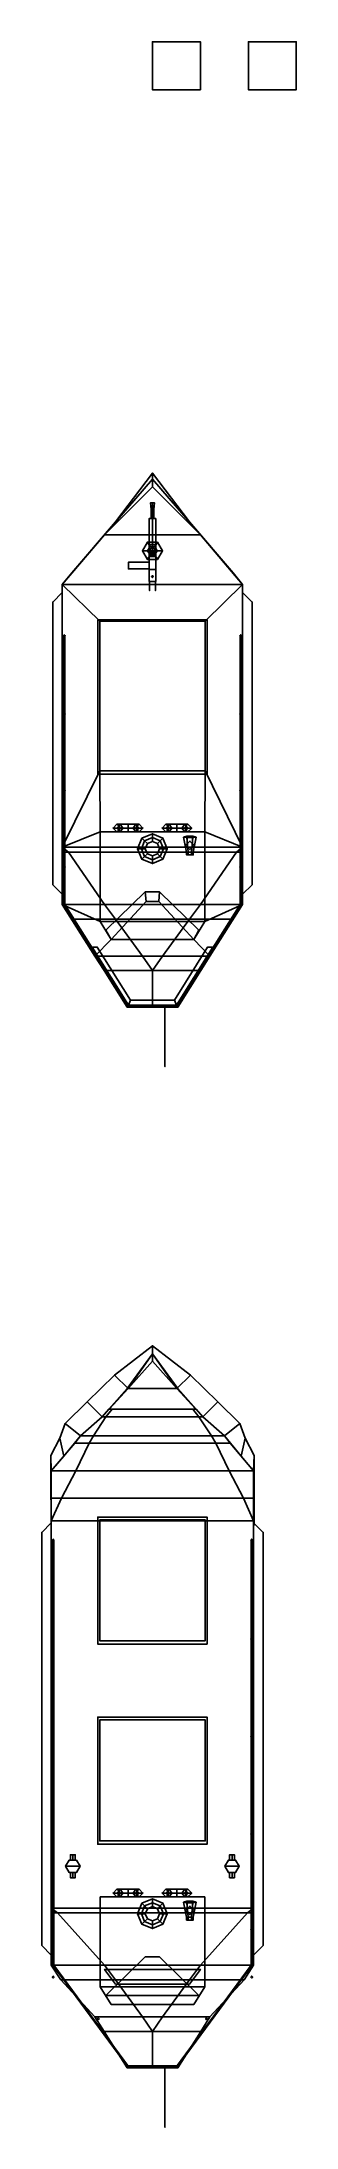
# Model space of a CAD drawing. Header units: millimetres. Extents: x -2.3 to 3, y -28.9 to 14.6.
import ezdxf

# ---------------------------------------------------------------- set-up
doc = ezdxf.new("R2010")
doc.units = ezdxf.units.MM
for name, color, linetype in [('armor', 6, 'Continuous'), ('barrel', 1, 'Continuous'), ('flag', 1, 'Continuous'), ('gun', 5, 'Continuous'), ('gun_mount', 3, 'Continuous'), ('ring-buoy', 1, 'Continuous'), ('turret', 2, 'Continuous')]:
    doc.layers.add(name, color=color, linetype=linetype)

msp = doc.modelspace()

# ---------------------------------------------------------------- linework, layer by layer
for points in [[(1, 14.62, -2.46), (1, 14.62, -3.46), (0, 14.62, -3.46), (0, 14.62, -2.46)], [(1, 14.62, -3.46), (1, 13.62, -3.46), (0, 13.62, -3.46), (0, 14.62, -3.46)], [(0, 14.62, -3.46), (0, 13.62, -3.46), (0, 13.62, -2.46), (0, 14.62, -2.46)], [(0, 14.62, -2.46), (0, 13.62, -2.46), (1, 13.62, -2.46), (1, 14.62, -2.46)], [(1, 13.62, -2.46), (1, 13.62, -3.46), (1, 14.62, -3.46), (1, 14.62, -2.46)], [(3, 14.62, -3.46), (3, 13.62, -3.46), (2, 13.62, -3.46), (2, 14.62, -3.46)], [(2, 14.62, -3.46), (2, 13.62, -3.46), (3, 13.62, -3.46), (3, 14.62, -3.46)], [(0, 13.62, -2.46), (0, 13.62, -3.46), (1, 13.62, -3.46), (1, 13.62, -2.46)], [(-1, 4.34, 0.69), (0, 5.5, 0.69), (0, 5.63, 1.34), (-0.77, 4.61, 1.28)], [(-0.77, 4.61, 1.28), (0, 5.63, 1.34), (0, 5.5, 0.69), (-1, 4.34, 0.69)], [(0, 5.5, 0.69), (0, 5.34, -0.13), (-1, 4.34, -0.53), (-1, 4.34, 0.69)], [(-1, 4.34, 0.69), (1, 4.34, 0.69), (0, 5.5, 0.69)], [(1, 4.34, -0.53), (-1, 4.34, -0.53), (0, 5.34, -0.13)], [(0.77, 4.61, 1.28), (0, 5.63, 1.34), (0, 5.5, 0.69), (1, 4.34, 0.69)], [(1, 4.34, 0.69), (0, 5.5, 0.69), (0, 5.63, 1.34), (0.77, 4.61, 1.28)], [(1, 4.34, 0.69), (1, 4.34, -0.53), (0, 5.34, -0.13), (0, 5.5, 0.69)], [(-1.68, 3.55, 1.23), (-0.77, 4.61, 1.28), (-1, 4.34, 0.69), (-1.88, 3.31, 0.69)], [(-1.88, 3.31, 0.69), (-1, 4.34, 0.69), (-0.77, 4.61, 1.28), (-1.68, 3.55, 1.23)], [(1.68, 3.55, 1.23), (0.77, 4.61, 1.28), (1, 4.34, 0.69), (1.88, 3.31, 0.69)], [(1.88, 3.31, 0.69), (1, 4.34, 0.69), (0.77, 4.61, 1.28), (1.68, 3.55, 1.23)], [(-1, 4.34, 0.69), (-1, 4.34, -0.53), (-1.88, 3.31, -0.92), (-1.88, 3.31, 0.69)], [(1, 4.34, 0.69), (-1, 4.34, 0.69), (-1.88, 3.31, 0.69), (1.88, 3.31, 0.69)], [(-1, 4.34, -0.53), (1, 4.34, -0.53), (1.88, 3.31, -0.92), (-1.88, 3.31, -0.92)], [(1.88, 3.31, 0.69), (1.88, 3.31, -0.92), (1, 4.34, -0.53), (1, 4.34, 0.69)], [(-1.88, 3.31, 1.15), (-1.68, 3.55, 1.23), (-1.88, 3.31, 0.69)], [(-1.88, 3.31, 0.69), (-1.88, 3.31, 0.69), (-1.68, 3.55, 1.23), (-1.88, 3.31, 1.15)], [(1.88, 3.31, 0.69), (1.88, 3.31, 0.69), (1.68, 3.55, 1.23), (1.88, 3.31, 1.15)], [(1.88, 3.31, 1.15), (1.68, 3.55, 1.23), (1.88, 3.31, 0.69)], [(-1.88, 3.14, 0.45), (-1.88, 3.14, 0.24), (-2.08, 2.94, 0.24), (-2.08, 2.94, 0.45)], [(-1.88, -3.15, 0.45), (-1.88, 3.14, 0.45), (-2.08, 2.94, 0.45), (-2.08, -2.95, 0.45)], [(-2.08, -2.95, 0.24), (-2.08, 2.94, 0.24), (-1.88, 3.14, 0.24), (-1.88, -3.15, 0.24)], [(-1.88, 3.31, 0.69), (-1.88, 3.31, -0.92), (-1.88, -2.17, -0.92), (-1.88, -2.17, 0.69)], [(-1.88, 3.31, -0.92), (1.88, 3.31, -0.92), (1.88, -2.17, -0.92), (-1.88, -2.17, -0.92)], [(-1.1, 2.54, 0.69), (1.1, 2.54, 0.69), (1.88, 3.31, 0.69), (-1.88, 3.31, 0.69)], [(-1.88, 2.27, 0.69), (-1.88, 3.31, 0.69), (-1.88, 3.31, 1.15), (-1.88, 2.27, 0.8)], [(-1.88, 2.27, 0.8), (-1.88, 3.31, 1.15), (-1.88, 3.31, 0.69), (-1.88, 2.27, 0.69)], [(-1.1, 2.54, 0.69), (-1.88, 3.31, 0.69), (-1.88, -2.17, 0.69), (-1.1, -0.58, 0.69)], [(1.88, -2.17, 0.69), (1.88, 3.31, 0.69), (1.1, 2.54, 0.69), (1.1, -0.58, 0.69)], [(1.88, -2.17, 0.69), (1.88, -2.17, -0.92), (1.88, 3.31, -0.92), (1.88, 3.31, 0.69)], [(1.88, 2.27, 0.8), (1.88, 3.31, 1.15), (1.88, 3.31, 0.69), (1.88, 2.27, 0.69)], [(1.88, 2.27, 0.69), (1.88, 3.31, 0.69), (1.88, 3.31, 1.15), (1.88, 2.27, 0.8)], [(1.88, -3.15, 0.24), (1.88, 3.14, 0.24), (2.08, 2.94, 0.24), (2.08, -2.95, 0.24)], [(2.08, -2.95, 0.45), (2.08, 2.94, 0.45), (1.88, 3.14, 0.45), (1.88, -3.15, 0.45)], [(1.88, 3.14, 0.24), (1.88, 3.14, 0.45), (2.08, 2.94, 0.45), (2.08, 2.94, 0.24)], [(-2.08, 2.94, 0.45), (-2.08, 2.94, 0.24), (-2.08, -2.95, 0.24), (-2.08, -2.95, 0.45)], [(2.08, 2.94, 0.24), (2.08, 2.94, 0.45), (2.08, -2.95, 0.45), (2.08, -2.95, 0.24)], [(-1.84, 2.26, 0.69), (-1.86, 2.24, 0.69), (-1.86, 2.24, 1.68), (-1.84, 2.26, 1.68)], [(-1.82, 2.24, 1.68), (-1.84, 2.26, 1.68), (-1.86, 2.24, 1.68), (-1.84, 2.22, 1.68)], [(-1.86, 2.24, 0.69), (-1.84, 2.22, 0.69), (-1.84, 2.22, 1.68), (-1.86, 2.24, 1.68)], [(-1.85, -3.36, 1.64), (-1.84, -3.36, 1.65), (-1.84, 2.24, 1.65), (-1.85, 2.24, 1.64)], [(-1.84, -3.36, 1.63), (-1.85, -3.36, 1.64), (-1.85, 2.24, 1.64), (-1.84, 2.24, 1.63)], [(-1.82, 2.24, 0.69), (-1.84, 2.26, 0.69), (-1.84, 2.26, 1.68), (-1.82, 2.24, 1.68)], [(-1.84, 2.22, 0.69), (-1.82, 2.24, 0.69), (-1.82, 2.24, 1.68), (-1.84, 2.22, 1.68)], [(-1.84, -3.36, 1.65), (-1.83, -3.36, 1.64), (-1.83, 2.24, 1.64), (-1.84, 2.24, 1.65)], [(-1.83, -3.36, 1.64), (-1.84, -3.36, 1.63), (-1.84, 2.24, 1.63), (-1.83, 2.24, 1.64)], [(-1.14, 2.57, 1.35), (-1.14, 2.57, 1.26), (-1.14, -0.65, 1.26), (-1.14, -0.65, 1.34)], [(1.14, -0.65, 1.34), (1.14, 2.57, 1.35), (-1.14, 2.57, 1.35), (-1.14, -0.65, 1.34)], [(1.14, 2.57, 1.35), (1.14, 2.57, 1.26), (-1.14, 2.57, 1.26), (-1.14, 2.57, 1.35)], [(-1.14, -0.65, 1.26), (-1.14, 2.57, 1.26), (1.14, 2.57, 1.26), (1.14, -0.65, 1.26)], [(-1.1, 2.54, 1.26), (-1.1, 2.54, 0.69), (-1.1, -0.58, 0.69), (-1.1, -0.58, 1.26)], [(1.1, 2.54, 1.26), (1.1, 2.54, 0.69), (-1.1, 2.54, 0.69), (-1.1, 2.54, 1.26)], [(1.1, -0.58, 0.69), (1.1, 2.54, 0.69), (1.1, 2.54, 1.26), (1.1, -0.58, 1.26)], [(1.14, -0.65, 1.26), (1.14, 2.57, 1.26), (1.14, 2.57, 1.35), (1.14, -0.65, 1.34)], [(1.84, 2.26, 0.69), (1.82, 2.24, 0.69), (1.82, 2.24, 1.68), (1.84, 2.26, 1.68)], [(1.86, 2.24, 1.68), (1.84, 2.26, 1.68), (1.82, 2.24, 1.68), (1.84, 2.22, 1.68)], [(1.82, 2.24, 0.69), (1.84, 2.22, 0.69), (1.84, 2.22, 1.68), (1.82, 2.24, 1.68)], [(1.84, -3.36, 1.63), (1.83, -3.36, 1.64), (1.83, 2.24, 1.64), (1.84, 2.24, 1.63)], [(1.83, -3.36, 1.64), (1.84, -3.36, 1.65), (1.84, 2.24, 1.65), (1.83, 2.24, 1.64)], [(1.86, 2.24, 0.69), (1.84, 2.26, 0.69), (1.84, 2.26, 1.68), (1.86, 2.24, 1.68)], [(1.84, 2.22, 0.69), (1.86, 2.24, 0.69), (1.86, 2.24, 1.68), (1.84, 2.22, 1.68)], [(1.85, -3.36, 1.64), (1.84, -3.36, 1.63), (1.84, 2.24, 1.63), (1.85, 2.24, 1.64)], [(1.84, -3.36, 1.65), (1.85, -3.36, 1.64), (1.85, 2.24, 1.64), (1.84, 2.24, 1.65)], [(-1.84, 0.63, 0.69), (-1.86, 0.61, 0.69), (-1.86, 0.61, 1.68), (-1.84, 0.63, 1.68)], [(-1.82, 0.61, 1.68), (-1.84, 0.63, 1.68), (-1.86, 0.61, 1.68), (-1.84, 0.59, 1.68)], [(-1.86, 0.61, 0.69), (-1.84, 0.59, 0.69), (-1.84, 0.59, 1.68), (-1.86, 0.61, 1.68)], [(-1.82, 0.61, 0.69), (-1.84, 0.63, 0.69), (-1.84, 0.63, 1.68), (-1.82, 0.61, 1.68)], [(-1.84, 0.59, 0.69), (-1.82, 0.61, 0.69), (-1.82, 0.61, 1.68), (-1.84, 0.59, 1.68)], [(1.84, 0.63, 0.69), (1.82, 0.61, 0.69), (1.82, 0.61, 1.68), (1.84, 0.63, 1.68)], [(1.86, 0.61, 1.68), (1.84, 0.63, 1.68), (1.82, 0.61, 1.68), (1.84, 0.59, 1.68)], [(1.82, 0.61, 0.69), (1.84, 0.59, 0.69), (1.84, 0.59, 1.68), (1.82, 0.61, 1.68)], [(1.86, 0.61, 0.69), (1.84, 0.63, 0.69), (1.84, 0.63, 1.68), (1.86, 0.61, 1.68)], [(1.84, 0.59, 0.69), (1.86, 0.61, 0.69), (1.86, 0.61, 1.68), (1.84, 0.59, 1.68)], [(-1.1, -0.58, 0.69), (-1.88, -2.17, 0.69), (-1.09, -1.85, 0.69), (-1.1, -0.58, 0.69)], [(-1.14, -0.65, 1.34), (-1.14, -0.65, 1.26), (1.14, -0.65, 1.26), (1.14, -0.65, 1.34)], [(-1.1, -0.58, 1.26), (-1.1, -0.58, 0.69), (1.1, -0.58, 0.69), (1.1, -0.58, 1.26)], [(-1.1, -0.58, 0.69), (-1.09, -1.85, 0.69), (1.09, -1.85, 0.69), (1.1, -0.58, 0.69)], [(1.88, -2.17, 0.69), (1.1, -0.58, 0.69), (1.1, -0.58, 0.69), (1.09, -1.85, 0.69)], [(-1.84, -0.97, 0.69), (-1.86, -0.99, 0.69), (-1.86, -0.99, 1.68), (-1.84, -0.97, 1.68)], [(-1.82, -0.99, 1.68), (-1.84, -0.97, 1.68), (-1.86, -0.99, 1.68), (-1.84, -1.01, 1.68)], [(-1.86, -0.99, 0.69), (-1.84, -1.01, 0.69), (-1.84, -1.01, 1.68), (-1.86, -0.99, 1.68)], [(-1.82, -0.99, 0.69), (-1.84, -0.97, 0.69), (-1.84, -0.97, 1.68), (-1.82, -0.99, 1.68)], [(-1.84, -1.01, 0.69), (-1.82, -0.99, 0.69), (-1.82, -0.99, 1.68), (-1.84, -1.01, 1.68)], [(1.84, -0.97, 0.69), (1.82, -0.99, 0.69), (1.82, -0.99, 1.68), (1.84, -0.97, 1.68)], [(1.86, -0.99, 1.68), (1.84, -0.97, 1.68), (1.82, -0.99, 1.68), (1.84, -1.01, 1.68)], [(1.82, -0.99, 0.69), (1.84, -1.01, 0.69), (1.84, -1.01, 1.68), (1.82, -0.99, 1.68)], [(1.86, -0.99, 0.69), (1.84, -0.97, 0.69), (1.84, -0.97, 1.68), (1.86, -0.99, 1.68)], [(1.84, -1.01, 0.69), (1.86, -0.99, 0.69), (1.86, -0.99, 1.68), (1.84, -1.01, 1.68)], [(-1.09, -1.85, 0.69), (-1.88, -2.17, 0.69), (-1.88, -3.36, 0.69), (-1.09, -3.72, 0.69)], [(1.75, -2.27, -0.92), (-1.75, -2.27, -0.92), (-1.88, -2.17, -0.92), (1.88, -2.17, -0.92)], [(-1.88, -2.17, 0.69), (-1.88, -2.17, -0.92), (-1.88, -2.27, -0.78), (-1.88, -2.27, 0.69)], [(-1.88, -2.17, -0.92), (-1.88, -2.17, -0.92), (-1.75, -2.27, -0.92), (-1.88, -2.27, -0.78)], [(-1.09, -1.85, 1.22), (-1.09, -1.85, 0.69), (-1.09, -3.72, 0.69), (-1.09, -3.72, 1.22)], [(1.09, -1.85, 1.22), (1.09, -1.85, 0.69), (-1.09, -1.85, 0.69), (-1.09, -1.85, 1.22)], [(1.09, -3.72, 1.22), (1.09, -1.85, 1.22), (-1.09, -1.85, 1.22), (-1.09, -3.72, 1.22)], [(0.71, -2.27, 1.46), (0.745, -2.27, 1.521), (0.715, -1.94, 1.573), (0.65, -1.96, 1.46)], [(0.715, -1.94, 1.573), (0.845, -1.94, 1.573), (0.91, -1.96, 1.46), (0.65, -1.96, 1.46)], [(0.745, -2.27, 1.399), (0.71, -2.27, 1.46), (0.65, -1.96, 1.46), (0.715, -1.97, 1.347)], [(0.65, -1.96, 1.46), (0.91, -1.96, 1.46), (0.845, -1.97, 1.347), (0.715, -1.97, 1.347)], [(0.78, -2.04, 1.22), (0.69, -2.13, 1.22), (0.69, -2.13, 1.45), (0.78, -2.04, 1.36)], [(0.69, -2.13, 1.22), (0.78, -2.22, 1.22), (0.78, -2.22, 1.39), (0.69, -2.13, 1.45)], [(0.745, -2.27, 1.521), (0.815, -2.27, 1.521), (0.845, -1.94, 1.573), (0.715, -1.94, 1.573)], [(0.815, -2.27, 1.399), (0.745, -2.27, 1.399), (0.715, -1.97, 1.347), (0.845, -1.97, 1.347)], [(0.87, -2.13, 1.22), (0.78, -2.04, 1.22), (0.78, -2.04, 1.36), (0.87, -2.13, 1.45)], [(0.78, -2.22, 1.22), (0.87, -2.13, 1.22), (0.87, -2.13, 1.45), (0.78, -2.22, 1.39)], [(0.815, -2.27, 1.521), (0.85, -2.27, 1.46), (0.91, -1.96, 1.46), (0.845, -1.94, 1.573)], [(0.85, -2.27, 1.46), (0.815, -2.27, 1.399), (0.845, -1.97, 1.347), (0.91, -1.96, 1.46)], [(1.09, -3.72, 0.69), (1.09, -1.85, 0.69), (1.09, -1.85, 1.22), (1.09, -3.72, 1.22)], [(1.88, -3.36, 0.69), (1.88, -2.17, 0.69), (1.09, -1.85, 0.69), (1.09, -3.72, 0.69)], [(1.88, -2.27, -0.78), (1.75, -2.27, -0.92), (1.88, -2.17, -0.92)], [(1.88, -2.27, 0.69), (1.88, -2.27, -0.78), (1.88, -2.17, -0.92), (1.88, -2.17, 0.69)], [(-1.88, -2.27, 0.69), (-1.88, -2.27, -0.78), (-1.88, -3.36, 0.33), (-1.88, -3.36, 0.69)], [(-1.88, -2.27, -0.78), (-1.75, -2.27, -0.92), (-1, -3.36, -0.92), (-1.88, -3.36, 0.33)], [(-1.84, -2.56, 0.69), (-1.86, -2.58, 0.69), (-1.86, -2.58, 1.68), (-1.84, -2.56, 1.68)], [(-1.82, -2.58, 1.68), (-1.84, -2.56, 1.68), (-1.86, -2.58, 1.68), (-1.84, -2.6, 1.68)], [(-1.86, -2.58, 0.69), (-1.84, -2.6, 0.69), (-1.84, -2.6, 1.68), (-1.86, -2.58, 1.68)], [(-1.82, -2.58, 0.69), (-1.84, -2.56, 0.69), (-1.84, -2.56, 1.68), (-1.82, -2.58, 1.68)], [(-1.84, -2.6, 0.69), (-1.82, -2.58, 0.69), (-1.82, -2.58, 1.68), (-1.84, -2.6, 1.68)], [(1, -3.36, -0.92), (-1, -3.36, -0.92), (-1.75, -2.27, -0.92), (1.75, -2.27, -0.92)], [(0.71, -2.33, 1.46), (0.745, -2.33, 1.521), (0.745, -2.27, 1.521), (0.71, -2.27, 1.46)], [(0.745, -2.33, 1.399), (0.71, -2.33, 1.46), (0.71, -2.27, 1.46), (0.745, -2.27, 1.399)], [(0.71, -2.33, 1.46), (0.85, -2.33, 1.46), (0.815, -2.33, 1.521), (0.745, -2.33, 1.521)], [(0.745, -2.33, 1.399), (0.815, -2.33, 1.399), (0.85, -2.33, 1.46), (0.71, -2.33, 1.46)], [(0.745, -2.33, 1.521), (0.815, -2.33, 1.521), (0.815, -2.27, 1.521), (0.745, -2.27, 1.521)], [(0.815, -2.33, 1.399), (0.745, -2.33, 1.399), (0.745, -2.27, 1.399), (0.815, -2.27, 1.399)], [(0.815, -2.33, 1.521), (0.85, -2.33, 1.46), (0.85, -2.27, 1.46), (0.815, -2.27, 1.521)], [(0.85, -2.33, 1.46), (0.815, -2.33, 1.399), (0.815, -2.27, 1.399), (0.85, -2.27, 1.46)], [(1.88, -3.36, 0.33), (1, -3.36, -0.92), (1.75, -2.27, -0.92), (1.88, -2.27, -0.78)], [(1.84, -2.56, 0.69), (1.82, -2.58, 0.69), (1.82, -2.58, 1.68), (1.84, -2.56, 1.68)], [(1.86, -2.58, 1.68), (1.84, -2.56, 1.68), (1.82, -2.58, 1.68), (1.84, -2.6, 1.68)], [(1.82, -2.58, 0.69), (1.84, -2.6, 0.69), (1.84, -2.6, 1.68), (1.82, -2.58, 1.68)], [(1.86, -2.58, 0.69), (1.84, -2.56, 0.69), (1.84, -2.56, 1.68), (1.86, -2.58, 1.68)], [(1.84, -2.6, 0.69), (1.86, -2.58, 0.69), (1.86, -2.58, 1.68), (1.84, -2.6, 1.68)], [(1.88, -3.36, 0.69), (1.88, -3.36, 0.33), (1.88, -2.27, -0.78), (1.88, -2.27, 0.69)], [(-2.08, -2.95, 0.45), (-2.08, -2.95, 0.24), (-1.88, -3.15, 0.24), (-1.88, -3.15, 0.45)], [(2.08, -2.95, 0.24), (2.08, -2.95, 0.45), (1.88, -3.15, 0.45), (1.88, -3.15, 0.24)], [(-1.88, -3.36, 0.69), (-1.88, -3.36, 0.33), (-1.68, -3.67, 0.69)], [(-1.88, -3.36, 0.33), (-1, -3.36, -0.92), (-0.77, -3.67, -0.92), (-1.68, -3.67, 0.69)], [(-1.09, -3.72, 0.69), (-1.88, -3.36, 0.69), (-1.2, -4.44, 0.69), (-0.86, -4.09, 0.69)], [(-1.84, -3.34, 0.69), (-1.86, -3.36, 0.69), (-1.86, -3.36, 1.65), (-1.84, -3.34, 1.65)], [(-1.82, -3.36, 1.65), (-1.84, -3.34, 1.65), (-1.86, -3.36, 1.65), (-1.84, -3.38, 1.65)], [(-1.86, -3.36, 0.69), (-1.84, -3.38, 0.69), (-1.84, -3.38, 1.65), (-1.86, -3.36, 1.65)], [(-0.51, -5.47, 1.63), (-0.52, -5.47, 1.64), (-1.85, -3.36, 1.64), (-1.84, -3.36, 1.63)], [(-0.52, -5.47, 1.64), (-0.51, -5.47, 1.65), (-1.84, -3.36, 1.65), (-1.85, -3.36, 1.64)], [(-1.82, -3.36, 0.69), (-1.84, -3.34, 0.69), (-1.84, -3.34, 1.65), (-1.82, -3.36, 1.65)], [(-1.84, -3.38, 0.69), (-1.82, -3.36, 0.69), (-1.82, -3.36, 1.65), (-1.84, -3.38, 1.65)], [(-0.5, -5.47, 1.64), (-0.51, -5.47, 1.63), (-1.84, -3.36, 1.63), (-1.83, -3.36, 1.64)], [(-0.51, -5.47, 1.65), (-0.5, -5.47, 1.64), (-1.83, -3.36, 1.64), (-1.84, -3.36, 1.65)], [(0.77, -3.67, -0.92), (-0.77, -3.67, -0.92), (-1, -3.36, -0.92), (1, -3.36, -0.92)], [(-0.15, -3.1, 2.21), (-0.15, -3.1, 1.22), (-0.97, -3.9, 1.22), (-0.97, -3.9, 2.21)], [(-0.86, -4.09, 2.21), (-0.13, -3.3, 2.21), (-0.15, -3.1, 2.21), (-0.97, -3.9, 2.21)], [(-0.86, -4.09, 1.22), (-0.13, -3.3, 1.22), (-0.13, -3.3, 2.21), (-0.86, -4.09, 2.21)], [(0.15, -3.1, 2.21), (0.15, -3.1, 1.22), (-0.15, -3.1, 1.22), (-0.15, -3.1, 2.21)], [(0.13, -3.3, 2.21), (0.15, -3.1, 2.21), (-0.15, -3.1, 2.21), (-0.13, -3.3, 2.21)], [(0.13, -3.3, 1.22), (0.13, -3.3, 2.21), (-0.13, -3.3, 2.21), (-0.13, -3.3, 1.22)], [(0.13, -3.3, 2.21), (0.86, -4.09, 2.21), (0.97, -3.9, 2.21), (0.15, -3.1, 2.21)], [(0.13, -3.3, 2.21), (0.13, -3.3, 1.22), (0.86, -4.09, 1.22), (0.86, -4.09, 2.21)], [(0.97, -3.9, 1.22), (0.15, -3.1, 1.22), (0.15, -3.1, 2.21), (0.97, -3.9, 2.21)], [(0.51, -5.47, 1.63), (0.5, -5.47, 1.64), (1.83, -3.36, 1.64), (1.84, -3.36, 1.63)], [(0.5, -5.47, 1.64), (0.51, -5.47, 1.65), (1.84, -3.36, 1.65), (1.83, -3.36, 1.64)], [(0.51, -5.47, 1.65), (0.52, -5.47, 1.64), (1.85, -3.36, 1.64), (1.84, -3.36, 1.65)], [(0.52, -5.47, 1.64), (0.51, -5.47, 1.63), (1.84, -3.36, 1.63), (1.85, -3.36, 1.64)], [(1.68, -3.67, 0.69), (0.77, -3.67, -0.92), (1, -3.36, -0.92), (1.88, -3.36, 0.33)], [(1.2, -4.44, 0.69), (1.88, -3.36, 0.69), (1.09, -3.72, 0.69), (0.86, -4.09, 0.69)], [(1.68, -3.67, 0.69), (1.68, -3.67, 0.69), (1.88, -3.36, 0.33), (1.88, -3.36, 0.69)], [(1.84, -3.34, 0.69), (1.82, -3.36, 0.69), (1.82, -3.36, 1.65), (1.84, -3.34, 1.65)], [(1.86, -3.36, 1.65), (1.84, -3.34, 1.65), (1.82, -3.36, 1.65), (1.84, -3.38, 1.65)], [(1.82, -3.36, 0.69), (1.84, -3.38, 0.69), (1.84, -3.38, 1.65), (1.82, -3.36, 1.65)], [(1.86, -3.36, 0.69), (1.84, -3.34, 0.69), (1.84, -3.34, 1.65), (1.86, -3.36, 1.65)], [(1.84, -3.38, 0.69), (1.86, -3.36, 0.69), (1.86, -3.36, 1.65), (1.84, -3.38, 1.65)], [(-1.68, -3.67, 0.69), (-0.77, -3.67, -0.92), (-0.21, -4.44, -0.92), (-1.2, -4.44, 0.69)], [(-1.09, -3.72, 1.22), (-1.09, -3.72, 0.69), (-0.86, -4.09, 0.69), (-0.86, -4.09, 1.22)], [(0.86, -4.09, 1.22), (1.09, -3.72, 1.22), (-1.09, -3.72, 1.22), (-0.86, -4.09, 1.22)], [(-0.97, -3.9, 2.21), (-0.97, -3.9, 1.22), (-0.86, -4.09, 1.22), (-0.86, -4.09, 2.21)], [(0.21, -4.44, -0.92), (-0.21, -4.44, -0.92), (-0.77, -3.67, -0.92), (0.77, -3.67, -0.92)], [(1.2, -4.44, 0.69), (0.21, -4.44, -0.92), (0.77, -3.67, -0.92), (1.68, -3.67, 0.69)], [(0.86, -4.09, 0.69), (1.09, -3.72, 0.69), (1.09, -3.72, 1.22), (0.86, -4.09, 1.22)], [(0.86, -4.09, 2.21), (0.86, -4.09, 1.22), (0.97, -3.9, 1.22), (0.97, -3.9, 2.21)], [(-1.2, -4.44, 0.69), (1.2, -4.44, 0.69), (0.86, -4.09, 0.69), (-0.86, -4.09, 0.69)], [(-0.86, -4.09, 1.22), (-0.86, -4.09, 0.69), (0.86, -4.09, 0.69), (0.86, -4.09, 1.22)], [(-1.2, -4.44, 0.69), (-0.21, -4.44, -0.92), (0, -4.74, -0.92), (-1.01, -4.74, 0.69)], [(-1.01, -4.74, 0.69), (1.01, -4.74, 0.69), (1.2, -4.44, 0.69), (-1.2, -4.44, 0.69)], [(-1.13, -4.46, 0.69), (-1.15, -4.48, 0.69), (-1.15, -4.48, 1.65), (-1.13, -4.46, 1.65)], [(-1.11, -4.48, 1.65), (-1.13, -4.46, 1.65), (-1.15, -4.48, 1.65), (-1.13, -4.5, 1.65)], [(-1.15, -4.48, 0.69), (-1.13, -4.5, 0.69), (-1.13, -4.5, 1.65), (-1.15, -4.48, 1.65)], [(-1.11, -4.48, 0.69), (-1.13, -4.46, 0.69), (-1.13, -4.46, 1.65), (-1.11, -4.48, 1.65)], [(-1.13, -4.5, 0.69), (-1.11, -4.48, 0.69), (-1.11, -4.48, 1.65), (-1.13, -4.5, 1.65)], [(-1.01, -4.74, 0.69), (0, -4.74, -0.92), (0, -5.5, -0.09), (-0.53, -5.5, 0.69)], [(-0.53, -5.5, 0.69), (0.53, -5.5, 0.69), (1.01, -4.74, 0.69), (-1.01, -4.74, 0.69)], [(0, -4.74, -0.92), (0, -4.74, -0.92), (-0.21, -4.44, -0.92), (0.21, -4.44, -0.92)], [(1.01, -4.74, 0.69), (0, -4.74, -0.92), (0.21, -4.44, -0.92), (1.2, -4.44, 0.69)], [(0.53, -5.5, 0.69), (0, -5.5, -0.09), (0, -4.74, -0.92), (1.01, -4.74, 0.69)], [(1.13, -4.46, 0.69), (1.11, -4.48, 0.69), (1.11, -4.48, 1.65), (1.13, -4.46, 1.65)], [(1.15, -4.48, 1.65), (1.13, -4.46, 1.65), (1.11, -4.48, 1.65), (1.13, -4.5, 1.65)], [(1.11, -4.48, 0.69), (1.13, -4.5, 0.69), (1.13, -4.5, 1.65), (1.11, -4.48, 1.65)], [(1.15, -4.48, 0.69), (1.13, -4.46, 0.69), (1.13, -4.46, 1.65), (1.15, -4.48, 1.65)], [(1.13, -4.5, 0.69), (1.15, -4.48, 0.69), (1.15, -4.48, 1.65), (1.13, -4.5, 1.65)], [(-0.51, -5.45, 0.69), (-0.53, -5.47, 0.69), (-0.53, -5.47, 1.65), (-0.51, -5.45, 1.65)], [(-0.49, -5.47, 1.65), (-0.51, -5.45, 1.65), (-0.53, -5.47, 1.65), (-0.51, -5.49, 1.65)], [(-0.53, -5.47, 0.69), (-0.51, -5.49, 0.69), (-0.51, -5.49, 1.65), (-0.53, -5.47, 1.65)], [(0, -5.5, -0.09), (0, -5.5, -0.09), (0.53, -5.5, 0.69), (-0.53, -5.5, 0.69)], [(-0.49, -5.47, 0.69), (-0.51, -5.45, 0.69), (-0.51, -5.45, 1.65), (-0.49, -5.47, 1.65)], [(-0.51, -5.49, 0.69), (-0.49, -5.47, 0.69), (-0.49, -5.47, 1.65), (-0.51, -5.49, 1.65)], [(0.49, -5.47, 1.65), (0.5, -5.46, 1.64), (-0.5, -5.46, 1.64), (-0.49, -5.47, 1.65)], [(0.5, -5.46, 1.64), (0.49, -5.47, 1.63), (-0.49, -5.47, 1.63), (-0.5, -5.46, 1.64)], [(0.49, -5.47, 1.63), (0.5, -5.48, 1.64), (-0.5, -5.48, 1.64), (-0.49, -5.47, 1.63)], [(0.5, -5.48, 1.64), (0.49, -5.47, 1.65), (-0.49, -5.47, 1.65), (-0.5, -5.48, 1.64)], [(0.26, -5.46, 0.69), (0.24, -5.48, 0.69), (0.24, -5.48, 2.21), (0.26, -5.46, 2.21)], [(0.28, -5.48, 2.21), (0.26, -5.46, 2.21), (0.24, -5.48, 2.21), (0.26, -5.5, 2.21)], [(0.24, -5.48, 0.69), (0.26, -5.5, 0.69), (0.26, -5.5, 2.21), (0.24, -5.48, 2.21)], [(0.28, -5.48, 0.69), (0.26, -5.46, 0.69), (0.26, -5.46, 2.21), (0.28, -5.48, 2.21)], [(0.26, -5.5, 0.69), (0.28, -5.48, 0.69), (0.28, -5.48, 2.21), (0.26, -5.5, 2.21)], [(0.51, -5.45, 0.69), (0.49, -5.47, 0.69), (0.49, -5.47, 1.65), (0.51, -5.45, 1.65)], [(0.53, -5.47, 1.65), (0.51, -5.45, 1.65), (0.49, -5.47, 1.65), (0.51, -5.49, 1.65)], [(0.49, -5.47, 0.69), (0.51, -5.49, 0.69), (0.51, -5.49, 1.65), (0.49, -5.47, 1.65)], [(0.53, -5.47, 0.69), (0.51, -5.45, 0.69), (0.51, -5.45, 1.65), (0.53, -5.47, 1.65)], [(0.51, -5.49, 0.69), (0.53, -5.47, 0.69), (0.53, -5.47, 1.65), (0.51, -5.49, 1.65)], [(0, -12.73, 0.69), (0, -12.88, -0.21), (-0.51, -13.45, -0.36), (-0.53, -13.45, 0.69)], [(-0.53, -13.45, 0.69), (0.53, -13.45, 0.69), (0, -12.73, 0.69)], [(0.53, -13.45, 0.69), (0.51, -13.45, -0.36), (0, -12.88, -0.21), (0, -12.73, 0.69)], [(-0.53, -13.45, 0.69), (-0.51, -13.45, -0.36), (-0.91, -13.88, -0.49), (-0.91, -13.88, 0.69)], [(-0.51, -13.45, -0.36), (0.51, -13.45, -0.36), (0.91, -13.88, -0.49), (-0.91, -13.88, -0.49)], [(-0.91, -13.88, 0.69), (0.91, -13.88, 0.69), (0.53, -13.45, 0.69), (-0.53, -13.45, 0.69)], [(0.91, -13.88, 0.69), (0.91, -13.88, -0.49), (0.51, -13.45, -0.36), (0.53, -13.45, 0.69)], [(0.91, -13.88, 0.69), (-0.91, -13.88, 0.69), (-1.05, -14.04, 0.69), (1.05, -14.04, 0.69)], [(-0.91, -13.88, 0.69), (-0.91, -13.88, -0.49), (-1.05, -14.04, -0.46), (-1.05, -14.04, 0.69)], [(-0.97, -14.04, -0.53), (-1.05, -14.04, -0.46), (-0.91, -13.88, -0.49), (-0.84, -13.88, -0.49)], [(0.97, -14.04, -0.53), (-0.97, -14.04, -0.53), (-0.84, -13.88, -0.49), (0.84, -13.88, -0.49)], [(0.84, -13.88, -0.49), (0.91, -13.88, -0.49), (1.05, -14.04, -0.46), (0.97, -14.04, -0.53)], [(1.05, -14.04, 0.69), (1.05, -14.04, -0.46), (0.91, -13.88, -0.49), (0.91, -13.88, 0.69)], [(-1.05, -14.04, 0.69), (-1.05, -14.04, -0.46), (-1.5, -14.44, -0.42), (-1.5, -14.44, 0.69)], [(-1.23, -14.44, -0.68), (-1.5, -14.44, -0.42), (-1.05, -14.04, -0.46), (-0.97, -14.04, -0.53)], [(-1.5, -14.44, 0.69), (1.5, -14.44, 0.69), (1.05, -14.04, 0.69), (-1.05, -14.04, 0.69)], [(-0.97, -14.04, -0.53), (0.97, -14.04, -0.53), (1.23, -14.44, -0.68), (-1.23, -14.44, -0.68)], [(0.97, -14.04, -0.53), (1.05, -14.04, -0.46), (1.5, -14.44, -0.42), (1.23, -14.44, -0.68)], [(1.5, -14.44, 0.69), (1.5, -14.44, -0.42), (1.05, -14.04, -0.46), (1.05, -14.04, 0.69)], [(-1.62, -14.59, 0.69), (-1.62, -14.59, -0.41), (-2.11, -15.17, -0.37), (-2.11, -15.17, 0.69)], [(-1.6, -15.17, -0.89), (-2.11, -15.17, -0.37), (-1.62, -14.59, -0.41), (-1.32, -14.59, -0.73)], [(1.62, -14.59, 0.69), (-1.62, -14.59, 0.69), (-2.11, -15.17, 0.69), (2.11, -15.17, 0.69)], [(-1.5, -14.44, 0.69), (-1.5, -14.44, -0.42), (-1.62, -14.59, -0.41), (-1.62, -14.59, 0.69)], [(-1.32, -14.59, -0.73), (-1.62, -14.59, -0.41), (-1.5, -14.44, -0.42), (-1.23, -14.44, -0.68)], [(1.5, -14.44, 0.69), (-1.5, -14.44, 0.69), (-1.62, -14.59, 0.69), (1.62, -14.59, 0.69)], [(1.6, -15.17, -0.89), (-1.6, -15.17, -0.89), (-1.32, -14.59, -0.73), (1.32, -14.59, -0.73)], [(1.32, -14.59, -0.73), (-1.32, -14.59, -0.73), (-1.23, -14.44, -0.68), (1.23, -14.44, -0.68)], [(1.23, -14.44, -0.68), (1.5, -14.44, -0.42), (1.62, -14.59, -0.41), (1.32, -14.59, -0.73)], [(1.32, -14.59, -0.73), (1.62, -14.59, -0.41), (2.11, -15.17, -0.37), (1.6, -15.17, -0.89)], [(1.62, -14.59, 0.69), (1.62, -14.59, -0.41), (1.5, -14.44, -0.42), (1.5, -14.44, 0.69)], [(2.11, -15.17, 0.69), (2.11, -15.17, -0.37), (1.62, -14.59, -0.41), (1.62, -14.59, 0.69)], [(-2.11, -15.17, 0.69), (-2.11, -15.17, -0.37), (-2.11, -15.74, -0.78), (-2.11, -15.74, 0.69)], [(-1.9, -15.74, -1.08), (-2.11, -15.74, -0.78), (-2.11, -15.17, -0.37), (-1.6, -15.17, -0.89)], [(2.11, -15.17, 0.69), (-2.11, -15.17, 0.69), (-2.11, -15.74, 0.69), (2.11, -15.74, 0.69)], [(-1.6, -15.17, -0.89), (1.6, -15.17, -0.89), (1.9, -15.74, -1.08), (-1.9, -15.74, -1.08)], [(1.6, -15.17, -0.89), (2.11, -15.17, -0.37), (2.11, -15.74, -0.78), (1.9, -15.74, -1.08)], [(2.11, -15.74, 0.69), (2.11, -15.74, -0.78), (2.11, -15.17, -0.37), (2.11, -15.17, 0.69)], [(-2.11, -16.21, -1.08), (-2.11, -16.21, -1.08), (-2.11, -15.74, -0.78), (-1.9, -15.74, -1.08)], [(2.11, -16.21, -1.08), (-2.11, -16.21, -1.08), (-1.9, -15.74, -1.08), (1.9, -15.74, -1.08)], [(-2.11, -15.74, 0.69), (-2.11, -15.74, -0.78), (-2.11, -16.21, -1.08), (-2.11, -16.21, 0.69)], [(2.11, -15.74, 0.69), (-2.11, -15.74, 0.69), (-2.11, -16.21, 0.69), (2.11, -16.21, 0.69)], [(1.9, -15.74, -1.08), (2.11, -15.74, -0.78), (2.11, -16.21, -1.08)], [(2.11, -16.21, 0.69), (2.11, -16.21, -1.08), (2.11, -15.74, -0.78), (2.11, -15.74, 0.69)], [(-2.11, -25.26, 0.47), (-2.11, -16.25, 0.47), (-2.31, -16.45, 0.47), (-2.31, -25.06, 0.47)], [(-2.31, -25.06, 0.26), (-2.31, -16.45, 0.26), (-2.11, -16.25, 0.26), (-2.11, -25.26, 0.26)], [(-2.11, -16.25, 0.47), (-2.11, -16.25, 0.26), (-2.31, -16.45, 0.26), (-2.31, -16.45, 0.47)], [(-2.31, -16.45, 0.47), (-2.31, -16.45, 0.26), (-2.31, -25.06, 0.26), (-2.31, -25.06, 0.47)], [(-2.11, -16.21, 0.69), (-2.11, -16.21, -1.08), (-2.11, -24.28, -1.08), (-2.11, -24.28, 0.69)], [(-2.11, -16.21, -1.08), (2.11, -16.21, -1.08), (2.11, -24.28, -1.08), (-2.11, -24.28, -1.08)], [(-2.11, -25.47, 0.69), (2.11, -25.47, 0.69), (2.11, -16.21, 0.69), (-2.11, -16.21, 0.69)], [(1.14, -18.78, 1.34), (1.14, -16.13, 1.34), (-1.14, -16.13, 1.34), (-1.14, -18.78, 1.34)], [(-1.14, -16.13, 1.34), (-1.14, -16.13, 1.26), (-1.14, -18.78, 1.26), (-1.14, -18.78, 1.34)], [(-1.14, -18.78, 1.26), (-1.14, -16.13, 1.26), (1.14, -16.13, 1.26), (1.14, -18.78, 1.26)], [(1.14, -16.13, 1.34), (1.14, -16.13, 1.26), (-1.14, -16.13, 1.26), (-1.14, -16.13, 1.34)], [(-1.1, -16.19, 1.26), (-1.1, -16.19, 0.69), (-1.1, -18.71, 0.69), (-1.1, -18.71, 1.26)], [(1.1, -16.19, 1.26), (1.1, -16.19, 0.69), (-1.1, -16.19, 0.69), (-1.1, -16.19, 1.26)], [(1.1, -18.71, 0.69), (1.1, -16.19, 0.69), (1.1, -16.19, 1.26), (1.1, -18.71, 1.26)], [(1.14, -18.78, 1.26), (1.14, -16.13, 1.26), (1.14, -16.13, 1.34), (1.14, -18.78, 1.34)], [(2.11, -24.28, 0.69), (2.11, -24.28, -1.08), (2.11, -16.21, -1.08), (2.11, -16.21, 0.69)], [(2.31, -25.06, 0.47), (2.31, -16.45, 0.47), (2.11, -16.25, 0.47), (2.11, -25.26, 0.47)], [(2.11, -25.26, 0.26), (2.11, -16.25, 0.26), (2.31, -16.45, 0.26), (2.31, -25.06, 0.26)], [(2.11, -16.25, 0.26), (2.11, -16.25, 0.47), (2.31, -16.45, 0.47), (2.31, -16.45, 0.26)], [(2.31, -16.45, 0.26), (2.31, -16.45, 0.47), (2.31, -25.06, 0.47), (2.31, -25.06, 0.26)], [(-2.07, -16.59, 0.69), (-2.09, -16.61, 0.69), (-2.09, -16.61, 1.68), (-2.07, -16.59, 1.68)], [(-2.05, -16.61, 1.68), (-2.07, -16.59, 1.68), (-2.09, -16.61, 1.68), (-2.07, -16.63, 1.68)], [(-2.09, -16.61, 0.69), (-2.07, -16.63, 0.69), (-2.07, -16.63, 1.68), (-2.09, -16.61, 1.68)], [(-2.07, -25.47, 1.63), (-2.08, -25.47, 1.64), (-2.08, -16.61, 1.64), (-2.07, -16.61, 1.63)], [(-2.08, -25.47, 1.64), (-2.07, -25.47, 1.65), (-2.07, -16.61, 1.65), (-2.08, -16.61, 1.64)], [(-2.05, -16.61, 0.69), (-2.07, -16.59, 0.69), (-2.07, -16.59, 1.68), (-2.05, -16.61, 1.68)], [(-2.06, -25.47, 1.64), (-2.07, -25.47, 1.63), (-2.07, -16.61, 1.63), (-2.06, -16.61, 1.64)], [(-2.07, -25.47, 1.65), (-2.06, -25.47, 1.64), (-2.06, -16.61, 1.64), (-2.07, -16.61, 1.65)], [(-2.07, -16.63, 0.69), (-2.05, -16.61, 0.69), (-2.05, -16.61, 1.68), (-2.07, -16.63, 1.68)], [(2.07, -16.59, 0.69), (2.05, -16.61, 0.69), (2.05, -16.61, 1.68), (2.07, -16.59, 1.68)], [(2.09, -16.61, 1.68), (2.07, -16.59, 1.68), (2.05, -16.61, 1.68), (2.07, -16.63, 1.68)], [(2.05, -16.61, 0.69), (2.07, -16.63, 0.69), (2.07, -16.63, 1.68), (2.05, -16.61, 1.68)], [(2.06, -25.47, 1.64), (2.07, -25.47, 1.65), (2.07, -16.61, 1.65), (2.06, -16.61, 1.64)], [(2.07, -25.47, 1.63), (2.06, -25.47, 1.64), (2.06, -16.61, 1.64), (2.07, -16.61, 1.63)], [(2.09, -16.61, 0.69), (2.07, -16.59, 0.69), (2.07, -16.59, 1.68), (2.09, -16.61, 1.68)], [(2.07, -25.47, 1.65), (2.08, -25.47, 1.64), (2.08, -16.61, 1.64), (2.07, -16.61, 1.65)], [(2.08, -25.47, 1.64), (2.07, -25.47, 1.63), (2.07, -16.61, 1.63), (2.08, -16.61, 1.64)], [(2.07, -16.63, 0.69), (2.09, -16.61, 0.69), (2.09, -16.61, 1.68), (2.07, -16.63, 1.68)], [(-2.07, -18.65, 0.69), (-2.09, -18.67, 0.69), (-2.09, -18.67, 1.68), (-2.07, -18.65, 1.68)], [(-2.05, -18.67, 1.68), (-2.07, -18.65, 1.68), (-2.09, -18.67, 1.68), (-2.07, -18.69, 1.68)], [(-2.09, -18.67, 0.69), (-2.07, -18.69, 0.69), (-2.07, -18.69, 1.68), (-2.09, -18.67, 1.68)], [(-2.05, -18.67, 0.69), (-2.07, -18.65, 0.69), (-2.07, -18.65, 1.68), (-2.05, -18.67, 1.68)], [(-2.07, -18.69, 0.69), (-2.05, -18.67, 0.69), (-2.05, -18.67, 1.68), (-2.07, -18.69, 1.68)], [(2.07, -18.65, 0.69), (2.05, -18.67, 0.69), (2.05, -18.67, 1.68), (2.07, -18.65, 1.68)], [(2.09, -18.67, 1.68), (2.07, -18.65, 1.68), (2.05, -18.67, 1.68), (2.07, -18.69, 1.68)], [(2.05, -18.67, 0.69), (2.07, -18.69, 0.69), (2.07, -18.69, 1.68), (2.05, -18.67, 1.68)], [(2.09, -18.67, 0.69), (2.07, -18.65, 0.69), (2.07, -18.65, 1.68), (2.09, -18.67, 1.68)], [(2.07, -18.69, 0.69), (2.09, -18.67, 0.69), (2.09, -18.67, 1.68), (2.07, -18.69, 1.68)], [(-1.14, -18.78, 1.34), (-1.14, -18.78, 1.26), (1.14, -18.78, 1.26), (1.14, -18.78, 1.34)], [(-1.1, -18.71, 1.26), (-1.1, -18.71, 0.69), (1.1, -18.71, 0.69), (1.1, -18.71, 1.26)], [(-1.14, -20.3, 1.34), (-1.14, -20.3, 1.26), (-1.14, -22.95, 1.26), (-1.14, -22.95, 1.34)], [(-1.14, -22.95, 1.26), (-1.14, -20.3, 1.26), (1.14, -20.3, 1.26), (1.14, -22.95, 1.26)], [(1.14, -22.95, 1.34), (1.14, -20.3, 1.34), (-1.14, -20.3, 1.34), (-1.14, -22.95, 1.34)], [(1.14, -20.3, 1.34), (1.14, -20.3, 1.26), (-1.14, -20.3, 1.26), (-1.14, -20.3, 1.34)], [(1.1, -20.36, 1.26), (1.1, -20.36, 0.69), (-1.1, -20.36, 0.69), (-1.1, -20.36, 1.26)], [(-1.1, -20.36, 1.26), (-1.1, -20.36, 0.69), (-1.1, -22.88, 0.69), (-1.1, -22.88, 1.26)], [(1.1, -22.88, 0.69), (1.1, -20.36, 0.69), (1.1, -20.36, 1.26), (1.1, -22.88, 1.26)], [(1.14, -22.95, 1.26), (1.14, -20.3, 1.26), (1.14, -20.3, 1.34), (1.14, -22.95, 1.34)], [(-2.07, -20.68, 0.69), (-2.09, -20.7, 0.69), (-2.09, -20.7, 1.68), (-2.07, -20.68, 1.68)], [(-2.05, -20.7, 1.68), (-2.07, -20.68, 1.68), (-2.09, -20.7, 1.68), (-2.07, -20.72, 1.68)], [(-2.09, -20.7, 0.69), (-2.07, -20.72, 0.69), (-2.07, -20.72, 1.68), (-2.09, -20.7, 1.68)], [(-2.05, -20.7, 0.69), (-2.07, -20.68, 0.69), (-2.07, -20.68, 1.68), (-2.05, -20.7, 1.68)], [(-2.07, -20.72, 0.69), (-2.05, -20.7, 0.69), (-2.05, -20.7, 1.68), (-2.07, -20.72, 1.68)], [(2.07, -20.68, 0.69), (2.05, -20.7, 0.69), (2.05, -20.7, 1.68), (2.07, -20.68, 1.68)], [(2.09, -20.7, 1.68), (2.07, -20.68, 1.68), (2.05, -20.7, 1.68), (2.07, -20.72, 1.68)], [(2.05, -20.7, 0.69), (2.07, -20.72, 0.69), (2.07, -20.72, 1.68), (2.05, -20.7, 1.68)], [(2.09, -20.7, 0.69), (2.07, -20.68, 0.69), (2.07, -20.68, 1.68), (2.09, -20.7, 1.68)], [(2.07, -20.72, 0.69), (2.09, -20.7, 0.69), (2.09, -20.7, 1.68), (2.07, -20.72, 1.68)], [(-2.07, -22.72, 0.69), (-2.09, -22.74, 0.69), (-2.09, -22.74, 1.68), (-2.07, -22.72, 1.68)], [(-2.05, -22.74, 1.68), (-2.07, -22.72, 1.68), (-2.09, -22.74, 1.68), (-2.07, -22.76, 1.68)], [(-2.09, -22.74, 0.69), (-2.07, -22.76, 0.69), (-2.07, -22.76, 1.68), (-2.09, -22.74, 1.68)], [(-2.05, -22.74, 0.69), (-2.07, -22.72, 0.69), (-2.07, -22.72, 1.68), (-2.05, -22.74, 1.68)], [(-2.07, -22.76, 0.69), (-2.05, -22.74, 0.69), (-2.05, -22.74, 1.68), (-2.07, -22.76, 1.68)], [(-1.14, -22.95, 1.34), (-1.14, -22.95, 1.26), (1.14, -22.95, 1.26), (1.14, -22.95, 1.34)], [(-1.1, -22.88, 1.26), (-1.1, -22.88, 0.69), (1.1, -22.88, 0.69), (1.1, -22.88, 1.26)], [(2.07, -22.72, 0.69), (2.05, -22.74, 0.69), (2.05, -22.74, 1.68), (2.07, -22.72, 1.68)], [(2.09, -22.74, 1.68), (2.07, -22.72, 1.68), (2.05, -22.74, 1.68), (2.07, -22.76, 1.68)], [(2.05, -22.74, 0.69), (2.07, -22.76, 0.69), (2.07, -22.76, 1.68), (2.05, -22.74, 1.68)], [(2.09, -22.74, 0.69), (2.07, -22.72, 0.69), (2.07, -22.72, 1.68), (2.09, -22.74, 1.68)], [(2.07, -22.76, 0.69), (2.09, -22.74, 0.69), (2.09, -22.74, 1.68), (2.07, -22.76, 1.68)], [(-1.735, -23.28, 0.69), (-1.81, -23.41, 0.69), (-1.81, -23.41, 1.21), (-1.735, -23.28, 1.21)], [(-1.585, -23.28, 1.21), (-1.735, -23.28, 1.21), (-1.81, -23.41, 1.21), (-1.51, -23.41, 1.21)], [(-1.81, -23.41, 0.69), (-1.735, -23.54, 0.69), (-1.735, -23.54, 1.21), (-1.81, -23.41, 1.21)], [(-1.51, -23.41, 1.21), (-1.81, -23.41, 1.21), (-1.735, -23.54, 1.21), (-1.585, -23.54, 1.21)], [(-1.585, -23.28, 0.69), (-1.735, -23.28, 0.69), (-1.735, -23.28, 1.21), (-1.585, -23.28, 1.21)], [(-1.71, -23.28, 1.03), (-1.66, -23.28, 1.08), (-1.66, -23.17, 1.08), (-1.71, -23.17, 1.03)], [(-1.66, -23.28, 0.98), (-1.71, -23.28, 1.03), (-1.71, -23.17, 1.03), (-1.66, -23.17, 0.98)], [(-1.66, -23.17, 1.08), (-1.61, -23.17, 1.03), (-1.66, -23.17, 0.98), (-1.71, -23.17, 1.03)], [(-1.66, -23.28, 1.08), (-1.61, -23.28, 1.03), (-1.61, -23.17, 1.03), (-1.66, -23.17, 1.08)], [(-1.61, -23.28, 1.03), (-1.66, -23.28, 0.98), (-1.66, -23.17, 0.98), (-1.61, -23.17, 1.03)], [(-1.51, -23.41, 0.69), (-1.585, -23.28, 0.69), (-1.585, -23.28, 1.21), (-1.51, -23.41, 1.21)], [(-1.585, -23.54, 0.69), (-1.51, -23.41, 0.69), (-1.51, -23.41, 1.21), (-1.585, -23.54, 1.21)], [(1.585, -23.28, 0.69), (1.51, -23.41, 0.69), (1.51, -23.41, 1.21), (1.585, -23.28, 1.21)], [(1.735, -23.28, 1.21), (1.585, -23.28, 1.21), (1.51, -23.41, 1.21), (1.81, -23.41, 1.21)], [(1.51, -23.41, 0.69), (1.585, -23.54, 0.69), (1.585, -23.54, 1.21), (1.51, -23.41, 1.21)], [(1.81, -23.41, 1.21), (1.51, -23.41, 1.21), (1.585, -23.54, 1.21), (1.735, -23.54, 1.21)], [(1.735, -23.28, 0.69), (1.585, -23.28, 0.69), (1.585, -23.28, 1.21), (1.735, -23.28, 1.21)], [(1.66, -23.17, 1.08), (1.71, -23.17, 1.03), (1.66, -23.17, 0.98), (1.61, -23.17, 1.03)], [(1.66, -23.28, 0.98), (1.61, -23.28, 1.03), (1.61, -23.17, 1.03), (1.66, -23.17, 0.98)], [(1.61, -23.28, 1.03), (1.66, -23.28, 1.08), (1.66, -23.17, 1.08), (1.61, -23.17, 1.03)], [(1.71, -23.28, 1.03), (1.66, -23.28, 0.98), (1.66, -23.17, 0.98), (1.71, -23.17, 1.03)], [(1.66, -23.28, 1.08), (1.71, -23.28, 1.03), (1.71, -23.17, 1.03), (1.66, -23.17, 1.08)], [(1.81, -23.41, 0.69), (1.735, -23.28, 0.69), (1.735, -23.28, 1.21), (1.81, -23.41, 1.21)], [(1.735, -23.54, 0.69), (1.81, -23.41, 0.69), (1.81, -23.41, 1.21), (1.735, -23.54, 1.21)], [(-1.735, -23.54, 0.69), (-1.585, -23.54, 0.69), (-1.585, -23.54, 1.21), (-1.735, -23.54, 1.21)], [(-1.71, -23.54, 1.03), (-1.66, -23.54, 0.98), (-1.66, -23.65, 0.98), (-1.71, -23.65, 1.03)], [(-1.66, -23.54, 1.08), (-1.71, -23.54, 1.03), (-1.71, -23.65, 1.03), (-1.66, -23.65, 1.08)], [(-1.66, -23.65, 1.08), (-1.71, -23.65, 1.03), (-1.66, -23.65, 0.98), (-1.61, -23.65, 1.03)], [(-1.66, -23.54, 0.98), (-1.61, -23.54, 1.03), (-1.61, -23.65, 1.03), (-1.66, -23.65, 0.98)], [(-1.61, -23.54, 1.03), (-1.66, -23.54, 1.08), (-1.66, -23.65, 1.08), (-1.61, -23.65, 1.03)], [(1.585, -23.54, 0.69), (1.735, -23.54, 0.69), (1.735, -23.54, 1.21), (1.585, -23.54, 1.21)], [(1.66, -23.54, 1.08), (1.61, -23.54, 1.03), (1.61, -23.65, 1.03), (1.66, -23.65, 1.08)], [(1.61, -23.54, 1.03), (1.66, -23.54, 0.98), (1.66, -23.65, 0.98), (1.61, -23.65, 1.03)], [(1.66, -23.65, 1.08), (1.61, -23.65, 1.03), (1.66, -23.65, 0.98), (1.71, -23.65, 1.03)], [(1.71, -23.54, 1.03), (1.66, -23.54, 1.08), (1.66, -23.65, 1.08), (1.71, -23.65, 1.03)], [(1.66, -23.54, 0.98), (1.71, -23.54, 1.03), (1.71, -23.65, 1.03), (1.66, -23.65, 0.98)], [(-2.11, -24.28, 0.69), (-2.11, -24.28, -1.08), (-2.11, -24.38, -0.94), (-2.11, -24.38, 0.69)], [(-2.11, -24.28, -1.08), (2.11, -24.28, -1.08), (1.98, -24.38, -1.08), (-1.98, -24.38, -1.08)], [(-2.11, -24.28, -1.08), (-2.11, -24.28, -1.08), (-1.98, -24.38, -1.08), (-2.11, -24.38, -0.94)], [(1.09, -24.05, 1.22), (1.09, -24.05, 0.69), (-1.09, -24.05, 0.69), (-1.09, -24.05, 1.22)], [(-1.09, -24.05, 1.22), (-1.09, -24.05, 0.69), (-1.09, -25.92, 0.69), (-1.09, -25.92, 1.22)], [(1.09, -25.92, 1.22), (1.09, -24.05, 1.22), (-1.09, -24.05, 1.22), (-1.09, -25.92, 1.22)], [(0.715, -24.14, 1.573), (0.845, -24.14, 1.573), (0.91, -24.16, 1.46), (0.65, -24.16, 1.46)], [(0.71, -24.47, 1.46), (0.745, -24.47, 1.521), (0.715, -24.14, 1.573), (0.65, -24.16, 1.46)], [(0.65, -24.16, 1.46), (0.91, -24.16, 1.46), (0.845, -24.17, 1.347), (0.715, -24.17, 1.347)], [(0.745, -24.47, 1.399), (0.71, -24.47, 1.46), (0.65, -24.16, 1.46), (0.715, -24.17, 1.347)], [(0.78, -24.24, 1.22), (0.69, -24.33, 1.22), (0.69, -24.33, 1.45), (0.78, -24.24, 1.36)], [(0.69, -24.33, 1.22), (0.78, -24.42, 1.22), (0.78, -24.42, 1.39), (0.69, -24.33, 1.45)], [(0.745, -24.47, 1.521), (0.815, -24.47, 1.521), (0.845, -24.14, 1.573), (0.715, -24.14, 1.573)], [(0.815, -24.47, 1.399), (0.745, -24.47, 1.399), (0.715, -24.17, 1.347), (0.845, -24.17, 1.347)], [(0.87, -24.33, 1.22), (0.78, -24.24, 1.22), (0.78, -24.24, 1.36), (0.87, -24.33, 1.45)], [(0.78, -24.42, 1.22), (0.87, -24.33, 1.22), (0.87, -24.33, 1.45), (0.78, -24.42, 1.39)], [(0.815, -24.47, 1.521), (0.85, -24.47, 1.46), (0.91, -24.16, 1.46), (0.845, -24.14, 1.573)], [(0.85, -24.47, 1.46), (0.815, -24.47, 1.399), (0.845, -24.17, 1.347), (0.91, -24.16, 1.46)], [(1.09, -25.92, 0.69), (1.09, -24.05, 0.69), (1.09, -24.05, 1.22), (1.09, -25.92, 1.22)], [(2.11, -24.38, -0.94), (1.98, -24.38, -1.08), (2.11, -24.28, -1.08)], [(2.11, -24.38, 0.69), (2.11, -24.38, -0.94), (2.11, -24.28, -1.08), (2.11, -24.28, 0.69)], [(-2.11, -24.38, 0.69), (-2.11, -24.38, -0.94), (-2.11, -25.47, 0.17), (-2.11, -25.47, 0.69)], [(-2.11, -24.38, -0.94), (-1.98, -24.38, -1.08), (-1, -25.47, -1.08), (-2.11, -25.47, 0.17)], [(-2.07, -24.71, 0.69), (-2.09, -24.73, 0.69), (-2.09, -24.73, 1.65), (-2.07, -24.71, 1.65)], [(-2.05, -24.73, 1.65), (-2.07, -24.71, 1.65), (-2.09, -24.73, 1.65), (-2.07, -24.75, 1.65)], [(-2.09, -24.73, 0.69), (-2.07, -24.75, 0.69), (-2.07, -24.75, 1.65), (-2.09, -24.73, 1.65)], [(-2.05, -24.73, 0.69), (-2.07, -24.71, 0.69), (-2.07, -24.71, 1.65), (-2.05, -24.73, 1.65)], [(-2.07, -24.75, 0.69), (-2.05, -24.73, 0.69), (-2.05, -24.73, 1.65), (-2.07, -24.75, 1.65)], [(-1.98, -24.38, -1.08), (1.98, -24.38, -1.08), (1, -25.47, -1.08), (-1, -25.47, -1.08)], [(0.745, -24.53, 1.399), (0.71, -24.53, 1.46), (0.71, -24.47, 1.46), (0.745, -24.47, 1.399)], [(0.71, -24.53, 1.46), (0.745, -24.53, 1.521), (0.745, -24.47, 1.521), (0.71, -24.47, 1.46)], [(0.745, -24.53, 1.399), (0.815, -24.53, 1.399), (0.85, -24.53, 1.46), (0.71, -24.53, 1.46)], [(0.71, -24.53, 1.46), (0.85, -24.53, 1.46), (0.815, -24.53, 1.521), (0.745, -24.53, 1.521)], [(0.815, -24.53, 1.399), (0.745, -24.53, 1.399), (0.745, -24.47, 1.399), (0.815, -24.47, 1.399)], [(0.745, -24.53, 1.521), (0.815, -24.53, 1.521), (0.815, -24.47, 1.521), (0.745, -24.47, 1.521)], [(0.85, -24.53, 1.46), (0.815, -24.53, 1.399), (0.815, -24.47, 1.399), (0.85, -24.47, 1.46)], [(0.815, -24.53, 1.521), (0.85, -24.53, 1.46), (0.85, -24.47, 1.46), (0.815, -24.47, 1.521)], [(2.11, -25.47, 0.17), (1, -25.47, -1.08), (1.98, -24.38, -1.08), (2.11, -24.38, -0.94)], [(2.07, -24.71, 0.69), (2.05, -24.73, 0.69), (2.05, -24.73, 1.65), (2.07, -24.71, 1.65)], [(2.09, -24.73, 1.65), (2.07, -24.71, 1.65), (2.05, -24.73, 1.65), (2.07, -24.75, 1.65)], [(2.05, -24.73, 0.69), (2.07, -24.75, 0.69), (2.07, -24.75, 1.65), (2.05, -24.73, 1.65)], [(2.09, -24.73, 0.69), (2.07, -24.71, 0.69), (2.07, -24.71, 1.65), (2.09, -24.73, 1.65)], [(2.07, -24.75, 0.69), (2.09, -24.73, 0.69), (2.09, -24.73, 1.65), (2.07, -24.75, 1.65)], [(2.11, -25.47, 0.69), (2.11, -25.47, 0.17), (2.11, -24.38, -0.94), (2.11, -24.38, 0.69)], [(-2.31, -25.06, 0.47), (-2.31, -25.06, 0.26), (-2.11, -25.26, 0.26), (-2.11, -25.26, 0.47)], [(2.31, -25.06, 0.26), (2.31, -25.06, 0.47), (2.11, -25.26, 0.47), (2.11, -25.26, 0.26)], [(-2.11, -25.47, 0.69), (-2.11, -25.47, 0.17), (-1.91, -25.78, 0.69)], [(-2.11, -25.47, 0.17), (-1, -25.47, -1.08), (-0.77, -25.78, -1.08), (-1.91, -25.78, 0.69)], [(-1.91, -25.78, 0.69), (1.91, -25.78, 0.69), (2.11, -25.47, 0.69), (-2.11, -25.47, 0.69)], [(-0.52, -27.58, 1.64), (-0.51, -27.58, 1.65), (-2.07, -25.47, 1.65), (-2.08, -25.47, 1.64)], [(-0.51, -27.58, 1.63), (-0.52, -27.58, 1.64), (-2.08, -25.47, 1.64), (-2.07, -25.47, 1.63)], [(-0.51, -27.58, 1.65), (-0.5, -27.58, 1.64), (-2.06, -25.47, 1.64), (-2.07, -25.47, 1.65)], [(-0.5, -27.58, 1.64), (-0.51, -27.58, 1.63), (-2.07, -25.47, 1.63), (-2.06, -25.47, 1.64)], [(0.77, -25.87, -1.08), (-0.77, -25.87, -1.08), (-1, -25.56, -1.08), (1, -25.56, -1.08)], [(-0.15, -25.3, 2.21), (-0.15, -25.3, 1.22), (-0.97, -26.1, 1.22), (-0.97, -26.1, 2.21)], [(0.97, -26.1, 2.21), (0.15, -25.3, 2.21), (-0.15, -25.3, 2.21), (-0.97, -26.1, 2.21)], [(0.15, -25.3, 2.21), (0.15, -25.3, 1.22), (-0.15, -25.3, 1.22), (-0.15, -25.3, 2.21)], [(0.97, -26.1, 1.22), (0.15, -25.3, 1.22), (0.15, -25.3, 2.21), (0.97, -26.1, 2.21)], [(0.5, -27.58, 1.64), (0.51, -27.58, 1.65), (2.07, -25.47, 1.65), (2.06, -25.47, 1.64)], [(0.51, -27.58, 1.63), (0.5, -27.58, 1.64), (2.06, -25.47, 1.64), (2.07, -25.47, 1.63)], [(0.51, -27.58, 1.65), (0.52, -27.58, 1.64), (2.08, -25.47, 1.64), (2.07, -25.47, 1.65)], [(0.52, -27.58, 1.64), (0.51, -27.58, 1.63), (2.07, -25.47, 1.63), (2.08, -25.47, 1.64)], [(1.91, -25.78, 0.69), (0.77, -25.78, -1.08), (1, -25.47, -1.08), (2.11, -25.47, 0.17)], [(1.91, -25.78, 0.69), (1.91, -25.78, 0.69), (2.11, -25.47, 0.17), (2.11, -25.47, 0.69)], [(-2.07, -25.7, 0.69), (-2.09, -25.72, 0.69), (-2.09, -25.72, 1.65), (-2.07, -25.7, 1.65)], [(-2.05, -25.72, 1.65), (-2.07, -25.7, 1.65), (-2.09, -25.72, 1.65), (-2.07, -25.74, 1.65)], [(-2.09, -25.72, 0.69), (-2.07, -25.74, 0.69), (-2.07, -25.74, 1.65), (-2.09, -25.72, 1.65)], [(-2.05, -25.72, 0.69), (-2.07, -25.7, 0.69), (-2.07, -25.7, 1.65), (-2.05, -25.72, 1.65)], [(-2.07, -25.74, 0.69), (-2.05, -25.72, 0.69), (-2.05, -25.72, 1.65), (-2.07, -25.74, 1.65)], [(-1.91, -25.78, 0.69), (-0.77, -25.78, -1.08), (-0.21, -26.55, -1.08), (-1.2, -26.55, 0.69)], [(-1.2, -26.55, 0.69), (1.2, -26.55, 0.69), (1.91, -25.78, 0.69), (-1.91, -25.78, 0.69)], [(-1.09, -25.92, 1.22), (-1.09, -25.92, 0.69), (-0.86, -26.29, 0.69), (-0.86, -26.29, 1.22)], [(0.86, -26.29, 1.22), (1.09, -25.92, 1.22), (-1.09, -25.92, 1.22), (-0.86, -26.29, 1.22)], [(0.21, -26.55, -1.08), (-0.21, -26.55, -1.08), (-0.77, -25.78, -1.08), (0.77, -25.78, -1.08)], [(1.2, -26.55, 0.69), (0.21, -26.55, -1.08), (0.77, -25.78, -1.08), (1.91, -25.78, 0.69)], [(0.86, -26.29, 0.69), (1.09, -25.92, 0.69), (1.09, -25.92, 1.22), (0.86, -26.29, 1.22)], [(2.07, -25.7, 0.69), (2.05, -25.72, 0.69), (2.05, -25.72, 1.65), (2.07, -25.7, 1.65)], [(2.09, -25.72, 1.65), (2.07, -25.7, 1.65), (2.05, -25.72, 1.65), (2.07, -25.74, 1.65)], [(2.05, -25.72, 0.69), (2.07, -25.74, 0.69), (2.07, -25.74, 1.65), (2.05, -25.72, 1.65)], [(2.09, -25.72, 0.69), (2.07, -25.7, 0.69), (2.07, -25.7, 1.65), (2.09, -25.72, 1.65)], [(2.07, -25.74, 0.69), (2.09, -25.72, 0.69), (2.09, -25.72, 1.65), (2.07, -25.74, 1.65)], [(-0.97, -26.1, 2.21), (-0.97, -26.1, 1.22), (0.97, -26.1, 1.22), (0.97, -26.1, 2.21)], [(-0.86, -26.29, 1.22), (-0.86, -26.29, 0.69), (0.86, -26.29, 0.69), (0.86, -26.29, 1.22)], [(-1.2, -26.55, 0.69), (-0.21, -26.55, -1.08), (0, -26.85, -1.08), (-1.01, -26.85, 0.69)], [(-1.01, -26.85, 0.69), (1.01, -26.85, 0.69), (1.2, -26.55, 0.69), (-1.2, -26.55, 0.69)], [(-1.13, -26.57, 0.69), (-1.15, -26.59, 0.69), (-1.15, -26.59, 1.65), (-1.13, -26.57, 1.65)], [(-1.11, -26.59, 1.65), (-1.13, -26.57, 1.65), (-1.15, -26.59, 1.65), (-1.13, -26.61, 1.65)], [(-1.15, -26.59, 0.69), (-1.13, -26.61, 0.69), (-1.13, -26.61, 1.65), (-1.15, -26.59, 1.65)], [(-1.11, -26.59, 0.69), (-1.13, -26.57, 0.69), (-1.13, -26.57, 1.65), (-1.11, -26.59, 1.65)], [(-1.13, -26.61, 0.69), (-1.11, -26.59, 0.69), (-1.11, -26.59, 1.65), (-1.13, -26.61, 1.65)], [(-1.01, -26.85, 0.69), (0, -26.85, -1.08), (0, -27.61, -0.25), (-0.53, -27.61, 0.69)], [(-0.53, -27.61, 0.69), (0.53, -27.61, 0.69), (1.01, -26.85, 0.69), (-1.01, -26.85, 0.69)], [(0, -26.85, -1.08), (0, -26.85, -1.08), (-0.21, -26.55, -1.08), (0.21, -26.55, -1.08)], [(1.01, -26.85, 0.69), (0, -26.85, -1.08), (0.21, -26.55, -1.08), (1.2, -26.55, 0.69)], [(0.53, -27.61, 0.69), (0, -27.61, -0.25), (0, -26.85, -1.08), (1.01, -26.85, 0.69)], [(1.13, -26.57, 0.69), (1.11, -26.59, 0.69), (1.11, -26.59, 1.65), (1.13, -26.57, 1.65)], [(1.15, -26.59, 1.65), (1.13, -26.57, 1.65), (1.11, -26.59, 1.65), (1.13, -26.61, 1.65)], [(1.11, -26.59, 0.69), (1.13, -26.61, 0.69), (1.13, -26.61, 1.65), (1.11, -26.59, 1.65)], [(1.15, -26.59, 0.69), (1.13, -26.57, 0.69), (1.13, -26.57, 1.65), (1.15, -26.59, 1.65)], [(1.13, -26.61, 0.69), (1.15, -26.59, 0.69), (1.15, -26.59, 1.65), (1.13, -26.61, 1.65)], [(-0.51, -27.56, 0.69), (-0.53, -27.58, 0.69), (-0.53, -27.58, 1.65), (-0.51, -27.56, 1.65)], [(-0.49, -27.58, 1.65), (-0.51, -27.56, 1.65), (-0.53, -27.58, 1.65), (-0.51, -27.6, 1.65)], [(-0.53, -27.58, 0.69), (-0.51, -27.6, 0.69), (-0.51, -27.6, 1.65), (-0.53, -27.58, 1.65)], [(0, -27.61, -0.25), (0, -27.61, -0.25), (0.53, -27.61, 0.69), (-0.53, -27.61, 0.69)], [(-0.49, -27.58, 0.69), (-0.51, -27.56, 0.69), (-0.51, -27.56, 1.65), (-0.49, -27.58, 1.65)], [(-0.51, -27.6, 0.69), (-0.49, -27.58, 0.69), (-0.49, -27.58, 1.65), (-0.51, -27.6, 1.65)], [(0.49, -27.58, 1.65), (0.5, -27.57, 1.64), (-0.5, -27.57, 1.64), (-0.49, -27.58, 1.65)], [(0.5, -27.57, 1.64), (0.49, -27.58, 1.63), (-0.49, -27.58, 1.63), (-0.5, -27.57, 1.64)], [(0.5, -27.59, 1.64), (0.49, -27.58, 1.65), (-0.49, -27.58, 1.65), (-0.5, -27.59, 1.64)], [(0.49, -27.58, 1.63), (0.5, -27.59, 1.64), (-0.5, -27.59, 1.64), (-0.49, -27.58, 1.63)], [(0.26, -27.57, 0.69), (0.24, -27.59, 0.69), (0.24, -27.59, 2.21), (0.26, -27.57, 2.21)], [(0.28, -27.59, 2.21), (0.26, -27.57, 2.21), (0.24, -27.59, 2.21), (0.26, -27.61, 2.21)], [(0.24, -27.59, 0.69), (0.26, -27.61, 0.69), (0.26, -27.61, 2.21), (0.24, -27.59, 2.21)], [(0.28, -27.59, 0.69), (0.26, -27.57, 0.69), (0.26, -27.57, 2.21), (0.28, -27.59, 2.21)], [(0.26, -27.61, 0.69), (0.28, -27.59, 0.69), (0.28, -27.59, 2.21), (0.26, -27.61, 2.21)], [(0.51, -27.56, 0.69), (0.49, -27.58, 0.69), (0.49, -27.58, 1.65), (0.51, -27.56, 1.65)], [(0.53, -27.58, 1.65), (0.51, -27.56, 1.65), (0.49, -27.58, 1.65), (0.51, -27.6, 1.65)], [(0.49, -27.58, 0.69), (0.51, -27.6, 0.69), (0.51, -27.6, 1.65), (0.49, -27.58, 1.65)], [(0.53, -27.58, 0.69), (0.51, -27.56, 0.69), (0.51, -27.56, 1.65), (0.53, -27.58, 1.65)], [(0.51, -27.6, 0.69), (0.53, -27.58, 0.69), (0.53, -27.58, 1.65), (0.51, -27.6, 1.65)]]:
    msp.add_3dface(points)
at = {"color": 1}
for points in [[(-1.15, -4.25, 2.21), (-1.26, -4.25, 2.21), (-0.5, -5.46, 2.21), (-0.46, -5.36, 2.21)], [(-1.26, -4.25, 2.21), (-1.26, -4.25, 0.69), (-0.5, -5.46, 0.69), (-0.5, -5.46, 2.21)], [(-1.15, -4.25, 0.69), (-1.26, -4.25, 0.69), (-1.26, -4.25, 2.21), (-1.15, -4.25, 2.21)], [(-0.46, -5.36, 2.21), (-0.46, -5.36, 0.69), (-1.15, -4.25, 0.69), (-1.15, -4.25, 2.21)], [(0.46, -5.36, 0.69), (0.46, -5.36, 2.21), (1.15, -4.25, 2.21), (1.15, -4.25, 0.69)], [(0.46, -5.36, 2.21), (0.5, -5.46, 2.21), (1.26, -4.25, 2.21), (1.15, -4.25, 2.21)], [(1.26, -4.25, 0.69), (1.26, -4.25, 2.21), (0.5, -5.46, 2.21), (0.5, -5.46, 0.69)], [(1.15, -4.25, 2.21), (1.26, -4.25, 2.21), (1.26, -4.25, 0.69), (1.15, -4.25, 0.69)], [(-0.46, -5.36, 2.21), (-0.5, -5.46, 2.21), (0.5, -5.46, 2.21), (0.46, -5.36, 2.21)], [(-0.5, -5.46, 2.21), (-0.5, -5.46, 0.69), (0.5, -5.46, 0.69), (0.5, -5.46, 2.21)], [(0.46, -5.36, 2.21), (0.46, -5.36, 0.69), (-0.46, -5.36, 0.69), (-0.46, -5.36, 2.21)]]:
    msp.add_3dface(points, dxfattribs=at)
at = {"layer": 'armor'}
for points in [[(0, -12.56, 1.63), (-0.79, -13.17, 1.57), (-0.51, -13.45, -0.22), (0, -12.73, 0.69)], [(0, -12.73, 0.69), (-0.51, -13.45, -0.22), (-0.79, -13.17, 1.57), (0, -12.56, 1.63)], [(0, -12.56, 1.63), (0.79, -13.17, 1.57), (0.51, -13.45, -0.22), (0, -12.73, 0.69)], [(0, -12.73, 0.69), (0.51, -13.45, -0.22), (0.79, -13.17, 1.57), (0, -12.56, 1.63)], [(-0.79, -13.17, 1.57), (-1.36, -13.73, 1.51), (-1.05, -14.04, -0.24), (-0.51, -13.45, -0.22)], [(-0.51, -13.45, -0.22), (-1.05, -14.04, -0.24), (-1.36, -13.73, 1.51), (-0.79, -13.17, 1.57)], [(0.51, -13.45, -0.22), (1.05, -14.04, -0.24), (1.36, -13.73, 1.51), (0.79, -13.17, 1.57)], [(0.79, -13.17, 1.57), (1.36, -13.73, 1.51), (1.05, -14.04, -0.24), (0.51, -13.45, -0.22)], [(-1.05, -14.04, -0.24), (-1.5, -14.44, -0.23), (-1.82, -14.18, 1.45), (-1.36, -13.73, 1.51)], [(-1.36, -13.73, 1.51), (-1.82, -14.18, 1.45), (-1.5, -14.44, -0.23), (-1.05, -14.04, -0.24)], [(1.36, -13.73, 1.51), (1.82, -14.18, 1.45), (1.5, -14.44, -0.23), (1.05, -14.04, -0.24)], [(1.05, -14.04, -0.24), (1.5, -14.44, -0.23), (1.82, -14.18, 1.45), (1.36, -13.73, 1.51)], [(-1.82, -14.18, 1.45), (-1.93, -14.49, 1.44), (-1.85, -14.86, -0.16), (-1.5, -14.44, -0.23)], [(-1.5, -14.44, -0.23), (-1.85, -14.86, -0.16), (-1.93, -14.49, 1.44), (-1.82, -14.18, 1.45)], [(1.82, -14.18, 1.45), (1.93, -14.49, 1.44), (1.85, -14.86, -0.16), (1.5, -14.44, -0.23)], [(1.5, -14.44, -0.23), (1.85, -14.86, -0.16), (1.93, -14.49, 1.44), (1.82, -14.18, 1.45)], [(-1.85, -14.86, -0.16), (-2.11, -15.17, -0.27), (-2.12, -14.85, 1.39), (-1.93, -14.49, 1.44)], [(-1.93, -14.49, 1.44), (-2.12, -14.85, 1.39), (-2.11, -15.17, -0.27), (-1.85, -14.86, -0.16)], [(1.93, -14.49, 1.44), (2.12, -14.85, 1.39), (2.11, -15.17, -0.27), (1.85, -14.86, -0.16)], [(1.85, -14.86, -0.16), (2.11, -15.17, -0.27), (2.12, -14.85, 1.39), (1.93, -14.49, 1.44)], [(-2.11, -15.17, -0.27), (-2.11, -15.77, -0.27), (-2.12, -15.77, 1.01), (-2.12, -14.85, 1.39)], [(-2.12, -14.85, 1.39), (-2.12, -15.77, 1.01), (-2.11, -15.77, -0.27), (-2.11, -15.17, -0.27)], [(2.12, -14.85, 1.39), (2.12, -15.77, 1.01), (2.11, -15.77, -0.27), (2.11, -15.17, -0.27)], [(2.11, -15.17, -0.27), (2.11, -15.77, -0.27), (2.12, -15.77, 1.01), (2.12, -14.85, 1.39)], [(2.12, -15.77, 1.01), (2.12, -16.3, 0.8), (2.11, -16.3, -0.27), (2.11, -15.77, -0.27)], [(2.11, -15.77, -0.27), (2.11, -16.3, -0.27), (2.12, -16.3, 0.8), (2.12, -15.77, 1.01)]]:
    msp.add_3dface(points, dxfattribs=at)
at = {"layer": 'barrel'}
for points in [[(-0.03, 4.87, 2.04), (0, 4.87, 2.07), (0, 5.01, 2.08), (-0.04, 5.01, 2.04)], [(0, 4.87, 2.01), (-0.03, 4.87, 2.04), (-0.04, 5.01, 2.04), (0, 5.01, 2)], [(0, 5.01, 2.08), (0.04, 5.01, 2.04), (0, 5.01, 2), (-0.04, 5.01, 2.04)], [(-0.03, 4.68, 2.04), (0, 4.68, 2.07), (0, 4.87, 2.07), (-0.03, 4.87, 2.04)], [(0, 4.68, 2.01), (-0.03, 4.68, 2.04), (-0.03, 4.87, 2.04), (0, 4.87, 2.01)], [(0, 4.87, 2.07), (0.03, 4.87, 2.04), (0.04, 5.01, 2.04), (0, 5.01, 2.08)], [(0.03, 4.87, 2.04), (0, 4.87, 2.01), (0, 5.01, 2), (0.04, 5.01, 2.04)], [(0, 4.68, 2.07), (0.03, 4.68, 2.04), (0.03, 4.87, 2.04), (0, 4.87, 2.07)], [(0.03, 4.68, 2.04), (0, 4.68, 2.01), (0, 4.87, 2.01), (0.03, 4.87, 2.04)], [(-0.07, 3.99, 2.04), (0, 3.99, 2.11), (0, 4.68, 2.11), (-0.07, 4.68, 2.04)], [(0, 3.99, 1.97), (-0.07, 3.99, 2.04), (-0.07, 4.68, 2.04), (0, 4.68, 1.97)], [(0, 4.68, 2.11), (0.07, 4.68, 2.04), (0, 4.68, 1.97), (-0.07, 4.68, 2.04)], [(0, 3.99, 2.11), (0.07, 3.99, 2.04), (0.07, 4.68, 2.04), (0, 4.68, 2.11)], [(0.07, 3.99, 2.04), (0, 3.99, 1.97), (0, 4.68, 1.97), (0.07, 4.68, 2.04)]]:
    msp.add_3dface(points, dxfattribs=at)
at = {"layer": 'flag'}
for points in [[(0.26, -5.81, 1.42), (0.26, -5.5, 1.42), (0.26, -5.5, 2.19), (0.26, -5.81, 2.19)], [(0.26, -5.81, 2.19), (0.26, -5.5, 2.19), (0.26, -5.5, 1.42), (0.26, -5.81, 1.42)], [(0.26, -6.12, 1.42), (0.26, -5.81, 1.42), (0.26, -5.81, 2.19), (0.26, -6.12, 2.19)], [(0.26, -6.12, 2.19), (0.26, -5.81, 2.19), (0.26, -5.81, 1.42), (0.26, -6.12, 1.42)], [(0.26, -6.43, 2.19), (0.26, -6.12, 2.19), (0.26, -6.12, 1.42), (0.26, -6.43, 1.42)], [(0.26, -6.43, 1.42), (0.26, -6.12, 1.42), (0.26, -6.12, 2.19), (0.26, -6.43, 2.19)], [(0.26, -6.74, 1.42), (0.26, -6.43, 1.42), (0.26, -6.43, 2.19), (0.26, -6.74, 2.19)], [(0.26, -6.74, 2.19), (0.26, -6.43, 2.19), (0.26, -6.43, 1.42), (0.26, -6.74, 1.42)], [(0.26, -27.92, 2.19), (0.26, -27.61, 2.19), (0.26, -27.61, 1.42), (0.26, -27.92, 1.42)], [(0.26, -27.92, 1.42), (0.26, -27.61, 1.42), (0.26, -27.61, 2.19), (0.26, -27.92, 2.19)], [(0.26, -28.23, 2.19), (0.26, -27.92, 2.19), (0.26, -27.92, 1.42), (0.26, -28.23, 1.42)], [(0.26, -28.23, 1.42), (0.26, -27.92, 1.42), (0.26, -27.92, 2.19), (0.26, -28.23, 2.19)], [(0.26, -28.54, 1.42), (0.26, -28.23, 1.42), (0.26, -28.23, 2.19), (0.26, -28.54, 2.19)], [(0.26, -28.54, 2.19), (0.26, -28.23, 2.19), (0.26, -28.23, 1.42), (0.26, -28.54, 1.42)], [(0.26, -28.85, 2.19), (0.26, -28.54, 2.19), (0.26, -28.54, 1.42), (0.26, -28.85, 1.42)], [(0.26, -28.85, 1.42), (0.26, -28.54, 1.42), (0.26, -28.54, 2.19), (0.26, -28.85, 2.19)]]:
    msp.add_3dface(points, dxfattribs=at)
at = {"layer": 'gun'}
for points in [[(0.07, 3.99, 2.14), (0.07, 3.99, 1.95), (-0.07, 3.99, 1.95), (-0.07, 3.99, 2.14)], [(-0.07, 3.99, 2.14), (-0.07, 3.99, 1.95), (-0.07, 3.37, 1.95), (-0.07, 3.37, 2.14)], [(-0.07, 3.37, 1.95), (-0.07, 3.99, 1.95), (0.07, 3.99, 1.95), (0.07, 3.37, 1.95)], [(0.07, 3.37, 2.14), (0.07, 3.99, 2.14), (-0.07, 3.99, 2.14), (-0.07, 3.37, 2.14)], [(0.07, 3.62, 2.22), (0.07, 3.96, 2.22), (-0.07, 3.96, 2.22), (-0.07, 3.62, 2.22)], [(-0.07, 3.96, 2.22), (-0.07, 3.96, 2.14), (-0.07, 3.62, 2.14), (-0.07, 3.62, 2.22)], [(0.07, 3.96, 2.22), (0.07, 3.96, 2.14), (-0.07, 3.96, 2.14), (-0.07, 3.96, 2.22)], [(0.07, 3.37, 1.95), (0.07, 3.99, 1.95), (0.07, 3.99, 2.14), (0.07, 3.37, 2.14)], [(0.07, 3.62, 2.14), (0.07, 3.96, 2.14), (0.07, 3.96, 2.22), (0.07, 3.62, 2.22)], [(-0.5, 3.77, 2.25), (-0.5, 3.77, 1.83), (-0.5, 3.63, 1.83), (-0.5, 3.63, 2.25)], [(-0.07, 3.77, 2.25), (-0.07, 3.77, 1.83), (-0.5, 3.77, 1.83), (-0.5, 3.77, 2.25)], [(-0.07, 3.63, 2.25), (-0.07, 3.77, 2.25), (-0.5, 3.77, 2.25), (-0.5, 3.63, 2.25)], [(-0.5, 3.63, 1.83), (-0.5, 3.77, 1.83), (-0.07, 3.77, 1.83), (-0.07, 3.63, 1.83)], [(-0.5, 3.63, 2.25), (-0.5, 3.63, 1.83), (-0.07, 3.63, 1.83), (-0.07, 3.63, 2.25)], [(-0.07, 3.63, 2.22), (-0.07, 3.77, 2.22), (-0.07, 3.77, 2.25), (-0.07, 3.63, 2.25)], [(-0.07, 3.63, 1.83), (-0.07, 3.77, 1.83), (-0.07, 3.77, 1.95), (-0.07, 3.63, 1.95)], [(-0.07, 3.62, 2.22), (-0.07, 3.62, 2.14), (0.07, 3.62, 2.14), (0.07, 3.62, 2.22)], [(0.02, 3.47, 2.41), (0, 3.49, 2.41), (-0.02, 3.47, 2.41), (0, 3.45, 2.41)], [(0, 3.49, 2.14), (-0.02, 3.47, 2.14), (-0.02, 3.47, 2.41), (0, 3.49, 2.41)], [(0.02, 3.47, 2.14), (0, 3.49, 2.14), (0, 3.49, 2.41), (0.02, 3.47, 2.41)], [(-0.07, 3.37, 2.14), (-0.07, 3.37, 1.95), (0.07, 3.37, 1.95), (0.07, 3.37, 2.14)], [(-0.06, 3.37, 2.11), (-0.06, 3.37, 1.99), (-0.06, 3.18, 1.99), (-0.06, 3.18, 2.11)], [(-0.02, 3.47, 2.14), (0, 3.45, 2.14), (0, 3.45, 2.41), (-0.02, 3.47, 2.41)], [(0, 3.45, 2.14), (0.02, 3.47, 2.14), (0.02, 3.47, 2.41), (0, 3.45, 2.41)], [(0.06, 3.37, 2.11), (0.06, 3.37, 1.99), (0.06, 3.18, 1.99), (0.06, 3.18, 2.11)]]:
    msp.add_3dface(points, dxfattribs=at)
at = {"layer": 'gun_mount'}
for points in [[(-0.105, 4.192, 0.69), (-0.21, 4.01, 0.69), (-0.1, 4.01, 1.31), (-0.05, 4.097, 1.31)], [(-0.21, 4.01, 0.69), (-0.105, 3.828, 0.69), (-0.05, 3.923, 1.31), (-0.1, 4.01, 1.31)], [(0.105, 4.192, 0.69), (-0.105, 4.192, 0.69), (-0.05, 4.097, 1.31), (0.05, 4.097, 1.31)], [(-0.105, 3.828, 0.69), (0.105, 3.828, 0.69), (0.05, 3.923, 1.31), (-0.05, 3.923, 1.31)], [(-0.05, 4.097, 1.31), (-0.1, 4.01, 1.31), (-0.1, 4.01, 1.6), (-0.05, 4.097, 1.6)], [(0.05, 4.097, 1.6), (-0.05, 4.097, 1.6), (-0.1, 4.01, 1.6), (0.1, 4.01, 1.6)], [(-0.1, 4.01, 1.31), (-0.05, 3.923, 1.31), (-0.05, 3.923, 1.6), (-0.1, 4.01, 1.6)], [(0.1, 4.01, 1.6), (-0.1, 4.01, 1.6), (-0.05, 3.923, 1.6), (0.05, 3.923, 1.6)], [(-0.03, 4.062, 1.6), (-0.06, 4.01, 1.6), (-0.06, 4.01, 1.79), (-0.03, 4.062, 1.79)], [(-0.06, 4.01, 1.6), (-0.03, 3.958, 1.6), (-0.03, 3.958, 1.79), (-0.06, 4.01, 1.79)], [(0.05, 4.097, 1.31), (-0.05, 4.097, 1.31), (-0.05, 4.097, 1.6), (0.05, 4.097, 1.6)], [(-0.05, 3.923, 1.31), (0.05, 3.923, 1.31), (0.05, 3.923, 1.6), (-0.05, 3.923, 1.6)], [(0.03, 4.062, 1.6), (-0.03, 4.062, 1.6), (-0.03, 4.062, 1.79), (0.03, 4.062, 1.79)], [(-0.03, 3.958, 1.6), (0.03, 3.958, 1.6), (0.03, 3.958, 1.79), (-0.03, 3.958, 1.79)], [(0.06, 4.01, 1.6), (0.03, 4.062, 1.6), (0.03, 4.062, 1.79), (0.06, 4.01, 1.79)], [(0.03, 3.958, 1.6), (0.06, 4.01, 1.6), (0.06, 4.01, 1.79), (0.03, 3.958, 1.79)], [(0.21, 4.01, 0.69), (0.105, 4.192, 0.69), (0.05, 4.097, 1.31), (0.1, 4.01, 1.31)], [(0.1, 4.01, 1.31), (0.05, 4.097, 1.31), (0.05, 4.097, 1.6), (0.1, 4.01, 1.6)], [(0.105, 3.828, 0.69), (0.21, 4.01, 0.69), (0.1, 4.01, 1.31), (0.05, 3.923, 1.31)], [(0.05, 3.923, 1.31), (0.1, 4.01, 1.31), (0.1, 4.01, 1.6), (0.05, 3.923, 1.6)]]:
    msp.add_3dface(points, dxfattribs=at)
at = {"layer": 'ring-buoy'}
for points in [[(-0.82, -1.77, 1), (-0.74, -1.69, 1), (-0.673, -1.69, 0.837), (-0.729, -1.77, 0.781)], [(-0.729, -1.77, 1.219), (-0.673, -1.69, 1.163), (-0.74, -1.69, 1), (-0.82, -1.77, 1)], [(-0.74, -1.69, 1), (-0.66, -1.77, 1), (-0.616, -1.77, 0.894), (-0.673, -1.69, 0.837)], [(-0.673, -1.69, 1.163), (-0.616, -1.77, 1.106), (-0.66, -1.77, 1), (-0.74, -1.69, 1)], [(-0.729, -1.77, 0.781), (-0.673, -1.69, 0.837), (-0.51, -1.69, 0.77), (-0.51, -1.77, 0.69)], [(-0.51, -1.77, 1.31), (-0.51, -1.69, 1.23), (-0.673, -1.69, 1.163), (-0.729, -1.77, 1.219)], [(-0.673, -1.69, 0.837), (-0.616, -1.77, 0.894), (-0.51, -1.77, 0.85), (-0.51, -1.69, 0.77)], [(-0.51, -1.69, 1.23), (-0.51, -1.77, 1.15), (-0.616, -1.77, 1.106), (-0.673, -1.69, 1.163)], [(-0.51, -1.69, 0.77), (-0.51, -1.77, 0.85), (-0.404, -1.77, 0.894), (-0.347, -1.69, 0.837)], [(-0.51, -1.77, 0.69), (-0.51, -1.69, 0.77), (-0.347, -1.69, 0.837), (-0.291, -1.77, 0.781)], [(-0.347, -1.69, 1.163), (-0.404, -1.77, 1.106), (-0.51, -1.77, 1.15), (-0.51, -1.69, 1.23)], [(-0.291, -1.77, 1.219), (-0.347, -1.69, 1.163), (-0.51, -1.69, 1.23), (-0.51, -1.77, 1.31)], [(-0.347, -1.69, 0.837), (-0.404, -1.77, 0.894), (-0.36, -1.77, 1), (-0.28, -1.69, 1)], [(-0.28, -1.69, 1), (-0.36, -1.77, 1), (-0.404, -1.77, 1.106), (-0.347, -1.69, 1.163)], [(-0.291, -1.77, 0.781), (-0.347, -1.69, 0.837), (-0.28, -1.69, 1), (-0.2, -1.77, 1)], [(-0.2, -1.77, 1), (-0.28, -1.69, 1), (-0.347, -1.69, 1.163), (-0.291, -1.77, 1.219)], [(0.2, -1.77, 1), (0.28, -1.69, 1), (0.347, -1.69, 0.837), (0.291, -1.77, 0.781)], [(0.291, -1.77, 1.219), (0.347, -1.69, 1.163), (0.28, -1.69, 1), (0.2, -1.77, 1)], [(0.28, -1.69, 1), (0.36, -1.77, 1), (0.404, -1.77, 0.894), (0.347, -1.69, 0.837)], [(0.347, -1.69, 1.163), (0.404, -1.77, 1.106), (0.36, -1.77, 1), (0.28, -1.69, 1)], [(0.291, -1.77, 0.781), (0.347, -1.69, 0.837), (0.51, -1.69, 0.77), (0.51, -1.77, 0.69)], [(0.51, -1.77, 1.31), (0.51, -1.69, 1.23), (0.347, -1.69, 1.163), (0.291, -1.77, 1.219)], [(0.347, -1.69, 0.837), (0.404, -1.77, 0.894), (0.51, -1.77, 0.85), (0.51, -1.69, 0.77)], [(0.51, -1.69, 1.23), (0.51, -1.77, 1.15), (0.404, -1.77, 1.106), (0.347, -1.69, 1.163)], [(0.51, -1.69, 0.77), (0.51, -1.77, 0.85), (0.616, -1.77, 0.894), (0.673, -1.69, 0.837)], [(0.51, -1.77, 0.69), (0.51, -1.69, 0.77), (0.673, -1.69, 0.837), (0.729, -1.77, 0.781)], [(0.673, -1.69, 1.163), (0.616, -1.77, 1.106), (0.51, -1.77, 1.15), (0.51, -1.69, 1.23)], [(0.729, -1.77, 1.219), (0.673, -1.69, 1.163), (0.51, -1.69, 1.23), (0.51, -1.77, 1.31)], [(0.673, -1.69, 0.837), (0.616, -1.77, 0.894), (0.66, -1.77, 1), (0.74, -1.69, 1)], [(0.74, -1.69, 1), (0.66, -1.77, 1), (0.616, -1.77, 1.106), (0.673, -1.69, 1.163)], [(0.729, -1.77, 0.781), (0.673, -1.69, 0.837), (0.74, -1.69, 1), (0.82, -1.77, 1)], [(0.82, -1.77, 1), (0.74, -1.69, 1), (0.673, -1.69, 1.163), (0.729, -1.77, 1.219)], [(-0.74, -1.85, 1), (-0.82, -1.77, 1), (-0.729, -1.77, 0.781), (-0.673, -1.85, 0.837)], [(-0.673, -1.85, 1.163), (-0.729, -1.77, 1.219), (-0.82, -1.77, 1), (-0.74, -1.85, 1)], [(-0.66, -1.77, 1), (-0.74, -1.85, 1), (-0.673, -1.85, 0.837), (-0.616, -1.77, 0.894)], [(-0.616, -1.77, 1.106), (-0.673, -1.85, 1.163), (-0.74, -1.85, 1), (-0.66, -1.77, 1)], [(-0.673, -1.85, 0.837), (-0.729, -1.77, 0.781), (-0.51, -1.77, 0.69), (-0.51, -1.85, 0.77)], [(-0.51, -1.85, 1.23), (-0.51, -1.77, 1.31), (-0.729, -1.77, 1.219), (-0.673, -1.85, 1.163)], [(-0.616, -1.77, 0.894), (-0.673, -1.85, 0.837), (-0.51, -1.85, 0.77), (-0.51, -1.77, 0.85)], [(-0.51, -1.77, 1.15), (-0.51, -1.85, 1.23), (-0.673, -1.85, 1.163), (-0.616, -1.77, 1.106)], [(-0.51, -1.77, 0.85), (-0.51, -1.85, 0.77), (-0.347, -1.85, 0.837), (-0.404, -1.77, 0.894)], [(-0.51, -1.85, 0.77), (-0.51, -1.77, 0.69), (-0.291, -1.77, 0.781), (-0.347, -1.85, 0.837)], [(-0.404, -1.77, 1.106), (-0.347, -1.85, 1.163), (-0.51, -1.85, 1.23), (-0.51, -1.77, 1.15)], [(-0.347, -1.85, 1.163), (-0.291, -1.77, 1.219), (-0.51, -1.77, 1.31), (-0.51, -1.85, 1.23)], [(-0.404, -1.77, 0.894), (-0.347, -1.85, 0.837), (-0.28, -1.85, 1), (-0.36, -1.77, 1)], [(-0.36, -1.77, 1), (-0.28, -1.85, 1), (-0.347, -1.85, 1.163), (-0.404, -1.77, 1.106)], [(-0.347, -1.85, 0.837), (-0.291, -1.77, 0.781), (-0.2, -1.77, 1), (-0.28, -1.85, 1)], [(-0.28, -1.85, 1), (-0.2, -1.77, 1), (-0.291, -1.77, 1.219), (-0.347, -1.85, 1.163)], [(-0.31, -2.2, 1.3), (-0.23, -2.2, 1.38), (-0.163, -2.037, 1.38), (-0.219, -1.981, 1.3)], [(-0.23, -2.2, 1.22), (-0.31, -2.2, 1.3), (-0.219, -1.981, 1.3), (-0.163, -2.037, 1.22)], [(-0.15, -2.2, 1.3), (-0.23, -2.2, 1.22), (-0.163, -2.037, 1.22), (-0.106, -2.094, 1.3)], [(-0.23, -2.2, 1.38), (-0.15, -2.2, 1.3), (-0.106, -2.094, 1.3), (-0.163, -2.037, 1.38)], [(-0.219, -1.981, 1.3), (-0.163, -2.037, 1.38), (0, -1.97, 1.38), (0, -1.89, 1.3)], [(-0.163, -2.037, 1.22), (-0.219, -1.981, 1.3), (0, -1.89, 1.3), (0, -1.97, 1.22)], [(-0.106, -2.094, 1.3), (-0.163, -2.037, 1.22), (0, -1.97, 1.22), (0, -2.05, 1.3)], [(-0.163, -2.037, 1.38), (-0.106, -2.094, 1.3), (0, -2.05, 1.3), (0, -1.97, 1.38)], [(0, -1.89, 1.3), (0, -1.97, 1.38), (0.163, -2.037, 1.38), (0.219, -1.981, 1.3)], [(0, -1.97, 1.22), (0, -1.89, 1.3), (0.219, -1.981, 1.3), (0.163, -2.037, 1.22)], [(0, -2.05, 1.3), (0, -1.97, 1.22), (0.163, -2.037, 1.22), (0.106, -2.094, 1.3)], [(0, -1.97, 1.38), (0, -2.05, 1.3), (0.106, -2.094, 1.3), (0.163, -2.037, 1.38)], [(0.106, -2.094, 1.3), (0.163, -2.037, 1.22), (0.23, -2.2, 1.22), (0.15, -2.2, 1.3)], [(0.163, -2.037, 1.38), (0.106, -2.094, 1.3), (0.15, -2.2, 1.3), (0.23, -2.2, 1.38)], [(0.219, -1.981, 1.3), (0.163, -2.037, 1.38), (0.23, -2.2, 1.38), (0.31, -2.2, 1.3)], [(0.163, -2.037, 1.22), (0.219, -1.981, 1.3), (0.31, -2.2, 1.3), (0.23, -2.2, 1.22)], [(0.28, -1.85, 1), (0.2, -1.77, 1), (0.291, -1.77, 0.781), (0.347, -1.85, 0.837)], [(0.347, -1.85, 1.163), (0.291, -1.77, 1.219), (0.2, -1.77, 1), (0.28, -1.85, 1)], [(0.36, -1.77, 1), (0.28, -1.85, 1), (0.347, -1.85, 0.837), (0.404, -1.77, 0.894)], [(0.404, -1.77, 1.106), (0.347, -1.85, 1.163), (0.28, -1.85, 1), (0.36, -1.77, 1)], [(0.347, -1.85, 0.837), (0.291, -1.77, 0.781), (0.51, -1.77, 0.69), (0.51, -1.85, 0.77)], [(0.51, -1.85, 1.23), (0.51, -1.77, 1.31), (0.291, -1.77, 1.219), (0.347, -1.85, 1.163)], [(0.404, -1.77, 0.894), (0.347, -1.85, 0.837), (0.51, -1.85, 0.77), (0.51, -1.77, 0.85)], [(0.51, -1.77, 1.15), (0.51, -1.85, 1.23), (0.347, -1.85, 1.163), (0.404, -1.77, 1.106)], [(0.51, -1.77, 0.85), (0.51, -1.85, 0.77), (0.673, -1.85, 0.837), (0.616, -1.77, 0.894)], [(0.51, -1.85, 0.77), (0.51, -1.77, 0.69), (0.729, -1.77, 0.781), (0.673, -1.85, 0.837)], [(0.616, -1.77, 1.106), (0.673, -1.85, 1.163), (0.51, -1.85, 1.23), (0.51, -1.77, 1.15)], [(0.673, -1.85, 1.163), (0.729, -1.77, 1.219), (0.51, -1.77, 1.31), (0.51, -1.85, 1.23)], [(0.616, -1.77, 0.894), (0.673, -1.85, 0.837), (0.74, -1.85, 1), (0.66, -1.77, 1)], [(0.66, -1.77, 1), (0.74, -1.85, 1), (0.673, -1.85, 1.163), (0.616, -1.77, 1.106)], [(0.673, -1.85, 0.837), (0.729, -1.77, 0.781), (0.82, -1.77, 1), (0.74, -1.85, 1)], [(0.74, -1.85, 1), (0.82, -1.77, 1), (0.729, -1.77, 1.219), (0.673, -1.85, 1.163)], [(-0.219, -2.419, 1.3), (-0.163, -2.363, 1.38), (-0.23, -2.2, 1.38), (-0.31, -2.2, 1.3)], [(-0.163, -2.363, 1.22), (-0.219, -2.419, 1.3), (-0.31, -2.2, 1.3), (-0.23, -2.2, 1.22)], [(-0.106, -2.306, 1.3), (-0.163, -2.363, 1.22), (-0.23, -2.2, 1.22), (-0.15, -2.2, 1.3)], [(-0.163, -2.363, 1.38), (-0.106, -2.306, 1.3), (-0.15, -2.2, 1.3), (-0.23, -2.2, 1.38)], [(0, -2.51, 1.3), (0, -2.43, 1.38), (-0.163, -2.363, 1.38), (-0.219, -2.419, 1.3)], [(0, -2.43, 1.22), (0, -2.51, 1.3), (-0.219, -2.419, 1.3), (-0.163, -2.363, 1.22)], [(0, -2.35, 1.3), (0, -2.43, 1.22), (-0.163, -2.363, 1.22), (-0.106, -2.306, 1.3)], [(0, -2.43, 1.38), (0, -2.35, 1.3), (-0.106, -2.306, 1.3), (-0.163, -2.363, 1.38)], [(0.106, -2.306, 1.3), (0.163, -2.363, 1.22), (0, -2.43, 1.22), (0, -2.35, 1.3)], [(0.163, -2.363, 1.38), (0.106, -2.306, 1.3), (0, -2.35, 1.3), (0, -2.43, 1.38)], [(0.219, -2.419, 1.3), (0.163, -2.363, 1.38), (0, -2.43, 1.38), (0, -2.51, 1.3)], [(0.163, -2.363, 1.22), (0.219, -2.419, 1.3), (0, -2.51, 1.3), (0, -2.43, 1.22)], [(0.15, -2.2, 1.3), (0.23, -2.2, 1.22), (0.163, -2.363, 1.22), (0.106, -2.306, 1.3)], [(0.23, -2.2, 1.38), (0.15, -2.2, 1.3), (0.106, -2.306, 1.3), (0.163, -2.363, 1.38)], [(0.31, -2.2, 1.3), (0.23, -2.2, 1.38), (0.163, -2.363, 1.38), (0.219, -2.419, 1.3)], [(0.23, -2.2, 1.22), (0.31, -2.2, 1.3), (0.219, -2.419, 1.3), (0.163, -2.363, 1.22)], [(-0.729, -23.97, 1.219), (-0.673, -23.89, 1.163), (-0.74, -23.89, 1), (-0.82, -23.97, 1)], [(-0.82, -23.97, 1), (-0.74, -23.89, 1), (-0.673, -23.89, 0.837), (-0.729, -23.97, 0.781)], [(-0.673, -23.89, 1.163), (-0.616, -23.97, 1.106), (-0.66, -23.97, 1), (-0.74, -23.89, 1)], [(-0.74, -23.89, 1), (-0.66, -23.97, 1), (-0.616, -23.97, 0.894), (-0.673, -23.89, 0.837)], [(-0.729, -23.97, 0.781), (-0.673, -23.89, 0.837), (-0.51, -23.89, 0.77), (-0.51, -23.97, 0.69)], [(-0.51, -23.97, 1.31), (-0.51, -23.89, 1.23), (-0.673, -23.89, 1.163), (-0.729, -23.97, 1.219)], [(-0.673, -23.89, 0.837), (-0.616, -23.97, 0.894), (-0.51, -23.97, 0.85), (-0.51, -23.89, 0.77)], [(-0.51, -23.89, 1.23), (-0.51, -23.97, 1.15), (-0.616, -23.97, 1.106), (-0.673, -23.89, 1.163)], [(-0.51, -23.89, 0.77), (-0.51, -23.97, 0.85), (-0.404, -23.97, 0.894), (-0.347, -23.89, 0.837)], [(-0.51, -23.97, 0.69), (-0.51, -23.89, 0.77), (-0.347, -23.89, 0.837), (-0.291, -23.97, 0.781)], [(-0.291, -23.97, 1.219), (-0.347, -23.89, 1.163), (-0.51, -23.89, 1.23), (-0.51, -23.97, 1.31)], [(-0.347, -23.89, 1.163), (-0.404, -23.97, 1.106), (-0.51, -23.97, 1.15), (-0.51, -23.89, 1.23)], [(-0.28, -23.89, 1), (-0.36, -23.97, 1), (-0.404, -23.97, 1.106), (-0.347, -23.89, 1.163)], [(-0.347, -23.89, 0.837), (-0.404, -23.97, 0.894), (-0.36, -23.97, 1), (-0.28, -23.89, 1)], [(-0.2, -23.97, 1), (-0.28, -23.89, 1), (-0.347, -23.89, 1.163), (-0.291, -23.97, 1.219)], [(-0.291, -23.97, 0.781), (-0.347, -23.89, 0.837), (-0.28, -23.89, 1), (-0.2, -23.97, 1)], [(0.291, -23.97, 1.219), (0.347, -23.89, 1.163), (0.28, -23.89, 1), (0.2, -23.97, 1)], [(0.2, -23.97, 1), (0.28, -23.89, 1), (0.347, -23.89, 0.837), (0.291, -23.97, 0.781)], [(0.347, -23.89, 1.163), (0.404, -23.97, 1.106), (0.36, -23.97, 1), (0.28, -23.89, 1)], [(0.28, -23.89, 1), (0.36, -23.97, 1), (0.404, -23.97, 0.894), (0.347, -23.89, 0.837)], [(0.291, -23.97, 0.781), (0.347, -23.89, 0.837), (0.51, -23.89, 0.77), (0.51, -23.97, 0.69)], [(0.51, -23.97, 1.31), (0.51, -23.89, 1.23), (0.347, -23.89, 1.163), (0.291, -23.97, 1.219)], [(0.347, -23.89, 0.837), (0.404, -23.97, 0.894), (0.51, -23.97, 0.85), (0.51, -23.89, 0.77)], [(0.51, -23.89, 1.23), (0.51, -23.97, 1.15), (0.404, -23.97, 1.106), (0.347, -23.89, 1.163)], [(0.51, -23.89, 0.77), (0.51, -23.97, 0.85), (0.616, -23.97, 0.894), (0.673, -23.89, 0.837)], [(0.51, -23.97, 0.69), (0.51, -23.89, 0.77), (0.673, -23.89, 0.837), (0.729, -23.97, 0.781)], [(0.729, -23.97, 1.219), (0.673, -23.89, 1.163), (0.51, -23.89, 1.23), (0.51, -23.97, 1.31)], [(0.673, -23.89, 1.163), (0.616, -23.97, 1.106), (0.51, -23.97, 1.15), (0.51, -23.89, 1.23)], [(0.74, -23.89, 1), (0.66, -23.97, 1), (0.616, -23.97, 1.106), (0.673, -23.89, 1.163)], [(0.673, -23.89, 0.837), (0.616, -23.97, 0.894), (0.66, -23.97, 1), (0.74, -23.89, 1)], [(0.82, -23.97, 1), (0.74, -23.89, 1), (0.673, -23.89, 1.163), (0.729, -23.97, 1.219)], [(0.729, -23.97, 0.781), (0.673, -23.89, 0.837), (0.74, -23.89, 1), (0.82, -23.97, 1)], [(-0.673, -24.05, 1.163), (-0.729, -23.97, 1.219), (-0.82, -23.97, 1), (-0.74, -24.05, 1)], [(-0.74, -24.05, 1), (-0.82, -23.97, 1), (-0.729, -23.97, 0.781), (-0.673, -24.05, 0.837)], [(-0.616, -23.97, 1.106), (-0.673, -24.05, 1.163), (-0.74, -24.05, 1), (-0.66, -23.97, 1)], [(-0.66, -23.97, 1), (-0.74, -24.05, 1), (-0.673, -24.05, 0.837), (-0.616, -23.97, 0.894)], [(-0.673, -24.05, 0.837), (-0.729, -23.97, 0.781), (-0.51, -23.97, 0.69), (-0.51, -24.05, 0.77)], [(-0.51, -24.05, 1.23), (-0.51, -23.97, 1.31), (-0.729, -23.97, 1.219), (-0.673, -24.05, 1.163)], [(-0.616, -23.97, 0.894), (-0.673, -24.05, 0.837), (-0.51, -24.05, 0.77), (-0.51, -23.97, 0.85)], [(-0.51, -23.97, 1.15), (-0.51, -24.05, 1.23), (-0.673, -24.05, 1.163), (-0.616, -23.97, 1.106)], [(-0.51, -23.97, 0.85), (-0.51, -24.05, 0.77), (-0.347, -24.05, 0.837), (-0.404, -23.97, 0.894)], [(-0.51, -24.05, 0.77), (-0.51, -23.97, 0.69), (-0.291, -23.97, 0.781), (-0.347, -24.05, 0.837)], [(-0.347, -24.05, 1.163), (-0.291, -23.97, 1.219), (-0.51, -23.97, 1.31), (-0.51, -24.05, 1.23)], [(-0.404, -23.97, 1.106), (-0.347, -24.05, 1.163), (-0.51, -24.05, 1.23), (-0.51, -23.97, 1.15)], [(-0.36, -23.97, 1), (-0.28, -24.05, 1), (-0.347, -24.05, 1.163), (-0.404, -23.97, 1.106)], [(-0.404, -23.97, 0.894), (-0.347, -24.05, 0.837), (-0.28, -24.05, 1), (-0.36, -23.97, 1)], [(-0.28, -24.05, 1), (-0.2, -23.97, 1), (-0.291, -23.97, 1.219), (-0.347, -24.05, 1.163)], [(-0.347, -24.05, 0.837), (-0.291, -23.97, 0.781), (-0.2, -23.97, 1), (-0.28, -24.05, 1)], [(-0.23, -24.4, 1.22), (-0.31, -24.4, 1.3), (-0.219, -24.181, 1.3), (-0.163, -24.237, 1.22)], [(-0.31, -24.4, 1.3), (-0.23, -24.4, 1.38), (-0.163, -24.237, 1.38), (-0.219, -24.181, 1.3)], [(-0.15, -24.4, 1.3), (-0.23, -24.4, 1.22), (-0.163, -24.237, 1.22), (-0.106, -24.294, 1.3)], [(-0.23, -24.4, 1.38), (-0.15, -24.4, 1.3), (-0.106, -24.294, 1.3), (-0.163, -24.237, 1.38)], [(-0.163, -24.237, 1.22), (-0.219, -24.181, 1.3), (0, -24.09, 1.3), (0, -24.17, 1.22)], [(-0.219, -24.181, 1.3), (-0.163, -24.237, 1.38), (0, -24.17, 1.38), (0, -24.09, 1.3)], [(-0.106, -24.294, 1.3), (-0.163, -24.237, 1.22), (0, -24.17, 1.22), (0, -24.25, 1.3)], [(-0.163, -24.237, 1.38), (-0.106, -24.294, 1.3), (0, -24.25, 1.3), (0, -24.17, 1.38)], [(0, -24.17, 1.22), (0, -24.09, 1.3), (0.219, -24.181, 1.3), (0.163, -24.237, 1.22)], [(0, -24.09, 1.3), (0, -24.17, 1.38), (0.163, -24.237, 1.38), (0.219, -24.181, 1.3)], [(0, -24.25, 1.3), (0, -24.17, 1.22), (0.163, -24.237, 1.22), (0.106, -24.294, 1.3)], [(0, -24.17, 1.38), (0, -24.25, 1.3), (0.106, -24.294, 1.3), (0.163, -24.237, 1.38)], [(0.106, -24.294, 1.3), (0.163, -24.237, 1.22), (0.23, -24.4, 1.22), (0.15, -24.4, 1.3)], [(0.163, -24.237, 1.38), (0.106, -24.294, 1.3), (0.15, -24.4, 1.3), (0.23, -24.4, 1.38)], [(0.163, -24.237, 1.22), (0.219, -24.181, 1.3), (0.31, -24.4, 1.3), (0.23, -24.4, 1.22)], [(0.219, -24.181, 1.3), (0.163, -24.237, 1.38), (0.23, -24.4, 1.38), (0.31, -24.4, 1.3)], [(0.347, -24.05, 1.163), (0.291, -23.97, 1.219), (0.2, -23.97, 1), (0.28, -24.05, 1)], [(0.28, -24.05, 1), (0.2, -23.97, 1), (0.291, -23.97, 0.781), (0.347, -24.05, 0.837)], [(0.404, -23.97, 1.106), (0.347, -24.05, 1.163), (0.28, -24.05, 1), (0.36, -23.97, 1)], [(0.36, -23.97, 1), (0.28, -24.05, 1), (0.347, -24.05, 0.837), (0.404, -23.97, 0.894)], [(0.347, -24.05, 0.837), (0.291, -23.97, 0.781), (0.51, -23.97, 0.69), (0.51, -24.05, 0.77)], [(0.51, -24.05, 1.23), (0.51, -23.97, 1.31), (0.291, -23.97, 1.219), (0.347, -24.05, 1.163)], [(0.404, -23.97, 0.894), (0.347, -24.05, 0.837), (0.51, -24.05, 0.77), (0.51, -23.97, 0.85)], [(0.51, -23.97, 1.15), (0.51, -24.05, 1.23), (0.347, -24.05, 1.163), (0.404, -23.97, 1.106)], [(0.51, -23.97, 0.85), (0.51, -24.05, 0.77), (0.673, -24.05, 0.837), (0.616, -23.97, 0.894)], [(0.51, -24.05, 0.77), (0.51, -23.97, 0.69), (0.729, -23.97, 0.781), (0.673, -24.05, 0.837)], [(0.673, -24.05, 1.163), (0.729, -23.97, 1.219), (0.51, -23.97, 1.31), (0.51, -24.05, 1.23)], [(0.616, -23.97, 1.106), (0.673, -24.05, 1.163), (0.51, -24.05, 1.23), (0.51, -23.97, 1.15)], [(0.66, -23.97, 1), (0.74, -24.05, 1), (0.673, -24.05, 1.163), (0.616, -23.97, 1.106)], [(0.616, -23.97, 0.894), (0.673, -24.05, 0.837), (0.74, -24.05, 1), (0.66, -23.97, 1)], [(0.74, -24.05, 1), (0.82, -23.97, 1), (0.729, -23.97, 1.219), (0.673, -24.05, 1.163)], [(0.673, -24.05, 0.837), (0.729, -23.97, 0.781), (0.82, -23.97, 1), (0.74, -24.05, 1)], [(-0.163, -24.563, 1.22), (-0.219, -24.619, 1.3), (-0.31, -24.4, 1.3), (-0.23, -24.4, 1.22)], [(-0.219, -24.619, 1.3), (-0.163, -24.563, 1.38), (-0.23, -24.4, 1.38), (-0.31, -24.4, 1.3)], [(-0.106, -24.506, 1.3), (-0.163, -24.563, 1.22), (-0.23, -24.4, 1.22), (-0.15, -24.4, 1.3)], [(-0.163, -24.563, 1.38), (-0.106, -24.506, 1.3), (-0.15, -24.4, 1.3), (-0.23, -24.4, 1.38)], [(0, -24.63, 1.22), (0, -24.71, 1.3), (-0.219, -24.619, 1.3), (-0.163, -24.563, 1.22)], [(0, -24.71, 1.3), (0, -24.63, 1.38), (-0.163, -24.563, 1.38), (-0.219, -24.619, 1.3)], [(0, -24.55, 1.3), (0, -24.63, 1.22), (-0.163, -24.563, 1.22), (-0.106, -24.506, 1.3)], [(0, -24.63, 1.38), (0, -24.55, 1.3), (-0.106, -24.506, 1.3), (-0.163, -24.563, 1.38)], [(0.106, -24.506, 1.3), (0.163, -24.563, 1.22), (0, -24.63, 1.22), (0, -24.55, 1.3)], [(0.163, -24.563, 1.38), (0.106, -24.506, 1.3), (0, -24.55, 1.3), (0, -24.63, 1.38)], [(0.163, -24.563, 1.22), (0.219, -24.619, 1.3), (0, -24.71, 1.3), (0, -24.63, 1.22)], [(0.219, -24.619, 1.3), (0.163, -24.563, 1.38), (0, -24.63, 1.38), (0, -24.71, 1.3)], [(0.15, -24.4, 1.3), (0.23, -24.4, 1.22), (0.163, -24.563, 1.22), (0.106, -24.506, 1.3)], [(0.23, -24.4, 1.38), (0.15, -24.4, 1.3), (0.106, -24.506, 1.3), (0.163, -24.563, 1.38)], [(0.23, -24.4, 1.22), (0.31, -24.4, 1.3), (0.219, -24.619, 1.3), (0.163, -24.563, 1.22)], [(0.31, -24.4, 1.3), (0.23, -24.4, 1.38), (0.163, -24.563, 1.38), (0.219, -24.619, 1.3)]]:
    msp.add_3dface(points, dxfattribs=at)
at = {"layer": 'turret'}
for points in [[(-0.07, 3.94, 2), (-0.07, 4.14, 1.79), (-0.07, 3.89, 1.79), (-0.07, 3.87, 1.97)], [(0.07, 4.14, 1.79), (-0.07, 4.14, 1.79), (-0.07, 3.89, 1.79), (0.07, 3.89, 1.79)], [(0.07, 3.89, 1.79), (-0.07, 3.89, 1.79), (-0.07, 4.14, 1.79), (0.07, 4.14, 1.79)], [(-0.07, 4.14, 1.79), (-0.07, 3.94, 2), (-0.07, 3.87, 1.97), (-0.07, 3.89, 1.79)], [(0.07, 3.94, 2), (0.07, 4.14, 1.79), (0.07, 3.89, 1.79), (0.07, 3.87, 1.97)], [(0.07, 3.87, 1.97), (0.07, 3.89, 1.79), (0.07, 4.14, 1.79), (0.07, 3.94, 2)]]:
    msp.add_3dface(points, dxfattribs=at)

doc.saveas('drawing.dxf')
